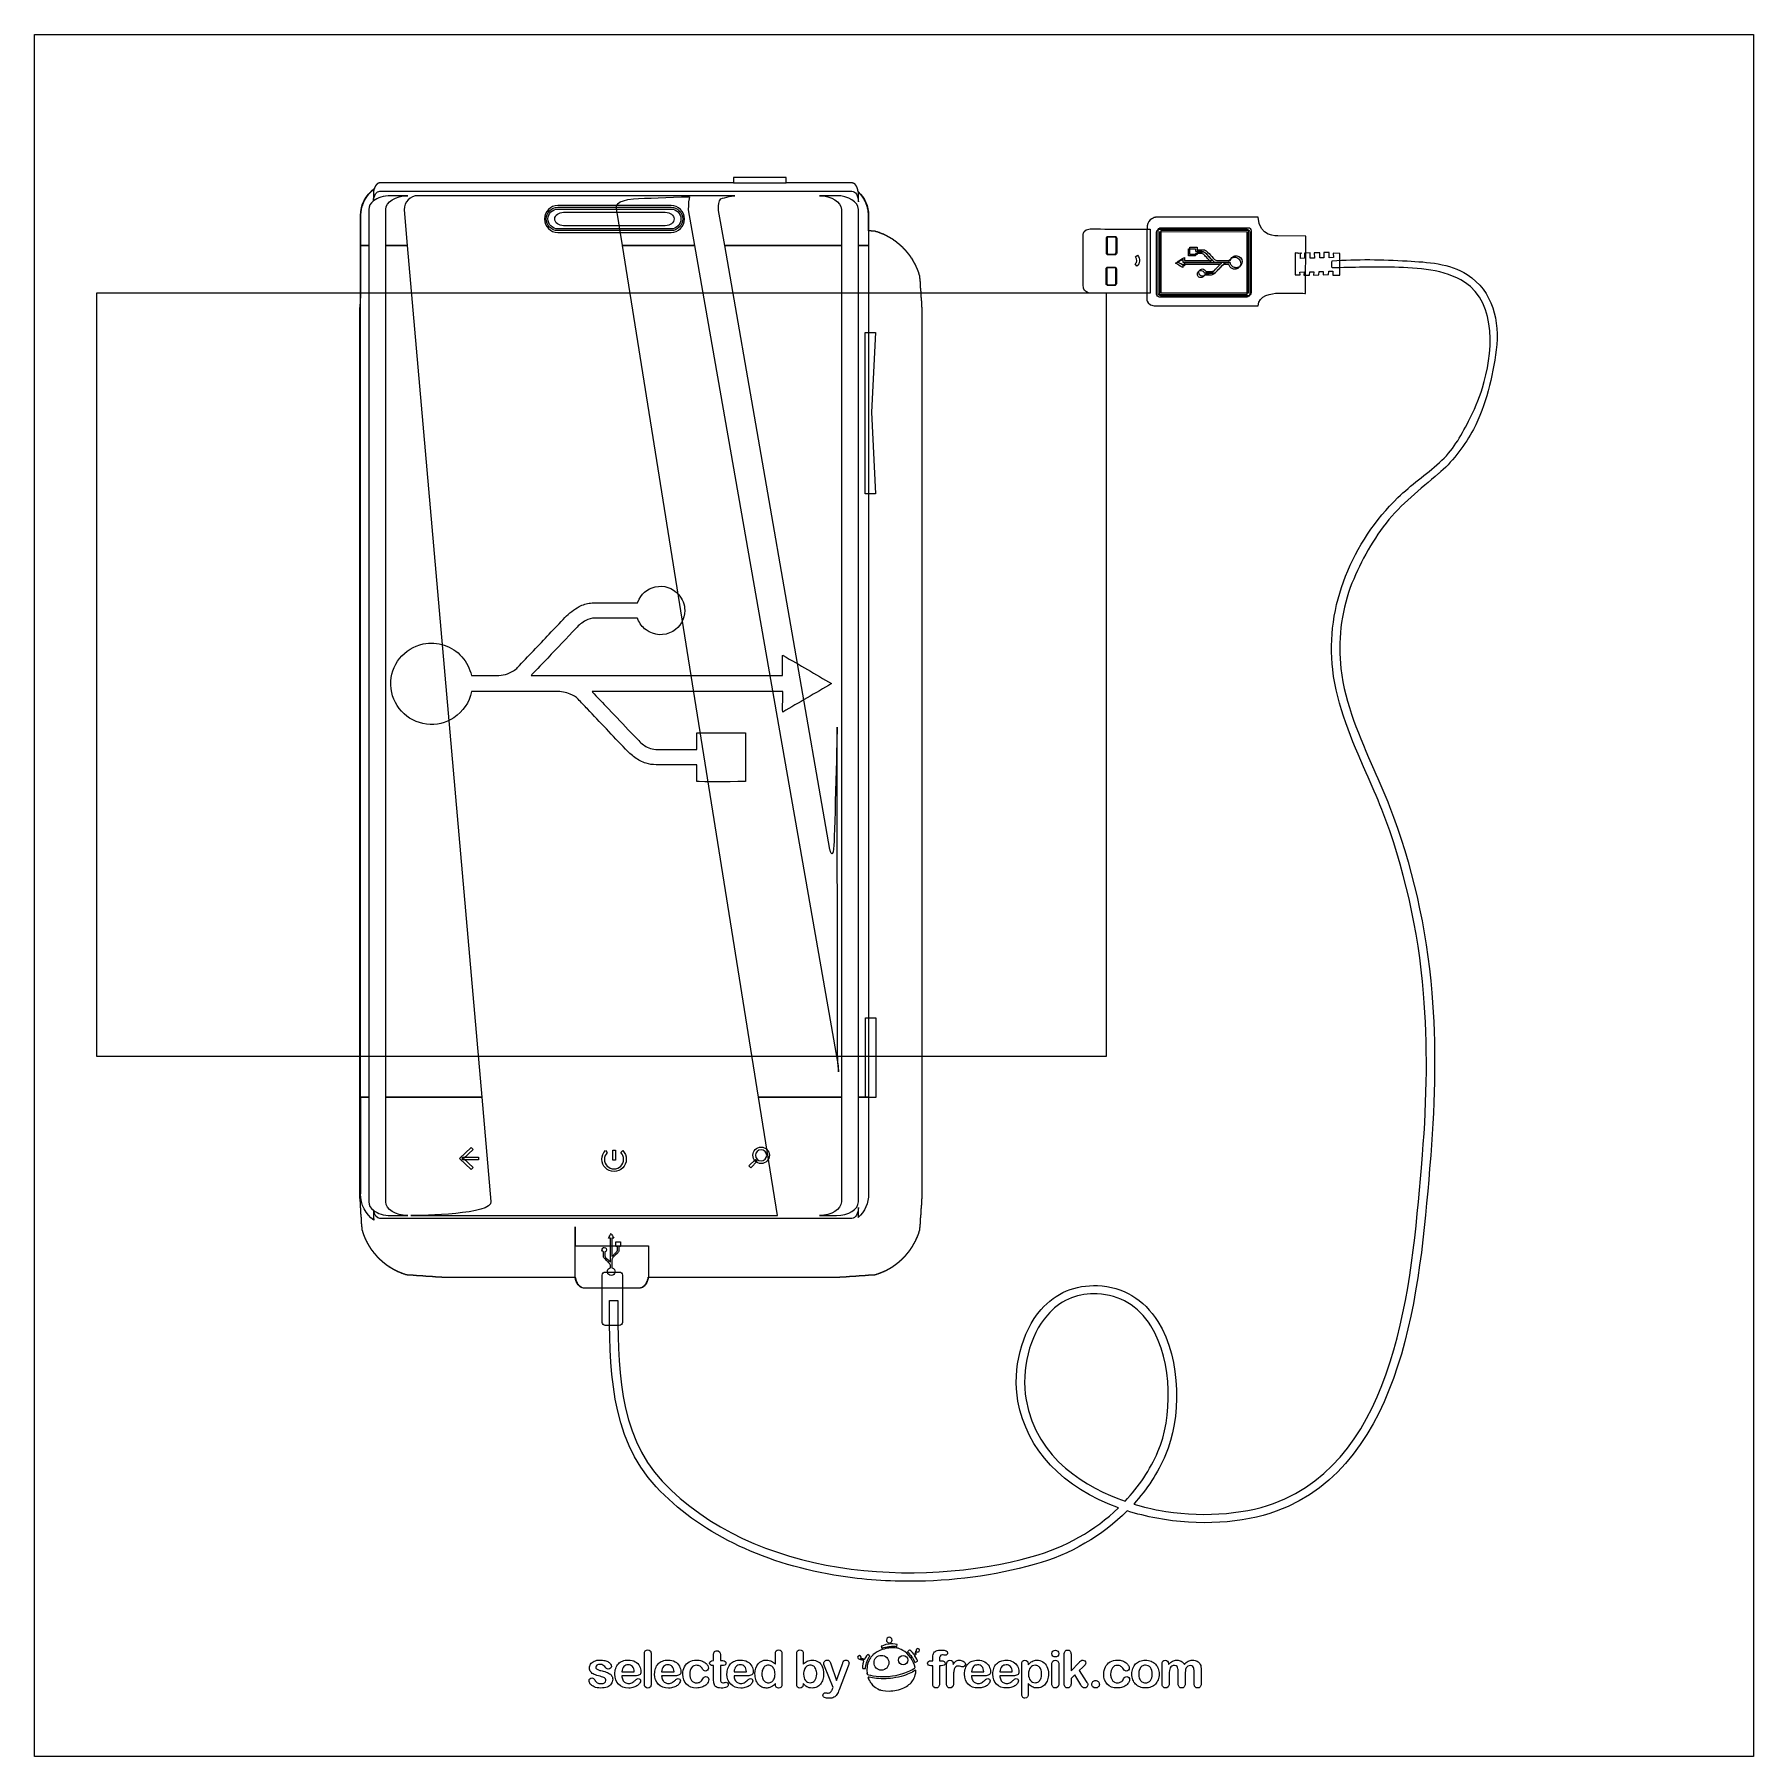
# Model space of a CAD drawing. Extents: x -59 to 224, y -160 to 123.
import ezdxf

# ---------------------------------------------------------------- set-up
doc = ezdxf.new("R2010")
doc.units = 0
for name, color, linetype in [('bg', 7, 'CONTINUOUS'), ('ink_ext_XXXXXX', 7, 'CONTINUOUS'), ('USB', 7, 'CONTINUOUS')]:
    doc.layers.add(name, color=color, linetype=linetype)

msp = doc.modelspace()

# ---------------------------------------------------------------- linework, layer by layer
at = {"layer": 'bg', "color": 7}
msp.add_lwpolyline([(-48.316992, 80.348196), (117.593101, 80.348196), (117.593101, -45.153382), (-48.316992, -45.153382)], close=True, dxfattribs=at)
at = {"layer": 'ink_ext_XXXXXX', "color": 7}
for points in [[(-58.579472, 122.784375), (223.995521, 122.784375), (223.995521, -160.178673), (-58.579472, -160.178673)], [(56.300139, 98.418015), (65.000662, 98.418015), (65.000662, 99.304919), (56.300139, 99.304919)], [(-2.767207, 97.383318)], [(46.06535, 94.674337)], [(126.591815, 90.574001), (126.559359, 90.542251), (126.559359, 80.346973), (126.591815, 80.314871), (140.934348, 80.314871), (140.966803, 80.346973), (140.966803, 90.542251), (140.934348, 90.574001)], [(14.960934, -51.85967), (-0.824107, -51.85967), (-0.824107, 88.085154), (2.698732, 88.085154)], [(78.537485, -51.85967), (76.854735, -51.85967), (76.854735, 88.085154), (78.537485, 88.085154)], [(126.35757, 90.340109), (126.325468, 90.308007), (126.325468, 80.112729), (126.35757, 80.080626), (140.700103, 80.080626), (140.732206, 80.112729), (140.732206, 90.308007)], [(79.672019, 47.30228), (77.993855, 47.30228), (77.993855, 73.818821), (79.672019, 73.818821), (79.028905, 60.728649)], [(79.701652, -51.911882), (78.025252, -51.911882), (78.025252, -38.817829), (79.701652, -38.817829)], [(13.230912, -60.127723), (13.531126, -60.451573), (11.942215, -61.926537), (13.531126, -63.402559), (13.230912, -63.72394), (11.296984, -61.926537)], [(14.405309, -62.146317), (11.773587, -62.146317), (11.773587, -61.706051), (14.405309, -61.706051)], [(36.909709, -62.207348), (36.471911, -62.207348), (36.471911, -60.524245), (36.909709, -60.524245)], [(59.153053, -63.443128), (58.841197, -63.132684), (59.923519, -62.051067), (60.234316, -62.360453)], [(60.865083, -60.473798)], [(115.586912, -84.151184)], [(80.645685, -143.547953)], [(84.215091, -143.577586)], [(37.970159, -146.257992)], [(44.517008, -146.257992)], [(56.41338, -146.257992)], [(60.988202, -146.614368)], [(67.841969, -146.647176)], [(78.284896, -146.355006), (78.283838, -146.347703)], [(78.677891, -147.687165), (78.649669, -147.62931)], [(78.713169, -147.755922), (78.706113, -147.742163)]]:
    msp.add_lwpolyline(points, close=True, dxfattribs=at)
for points in [[(31.590525, -83.132009), (31.590525, -83.167286), (41.04497, -83.167286), (41.04497, -83.132009), (41.150803, -83.132009), (41.150803, -83.096731), (41.256636, -83.096731), (41.256636, -83.061453), (41.36247, -83.061453), (41.36247, -83.026175), (41.397747, -83.026175), (41.397747, -82.990897), (41.468303, -82.990897), (41.468303, -82.95562), (41.503581, -82.95562), (41.503581, -82.920342), (41.574136, -82.920342), (41.574136, -82.885064), (41.609414, -82.885064), (41.609414, -82.849786), (41.644692, -82.849786), (41.644692, -82.814509), (41.67997, -82.814509), (41.67997, -82.779231), (41.715247, -82.779231), (41.715247, -82.743953), (41.750525, -82.743953), (41.750525, -82.708675), (41.785803, -82.708675), (41.785803, -82.673397), (41.821081, -82.673397), (41.821081, -82.63812), (41.856359, -82.63812), (41.856359, -82.567564), (41.891636, -82.567564), (41.891636, -82.532286), (41.926914, -82.532286), (41.926914, -82.497009), (41.962192, -82.497009), (41.962192, -82.426453), (41.99747, -82.426453), (41.99747, -82.355897), (42.032747, -82.355897), (42.032747, -82.285342), (42.068025, -82.285342), (42.068025, -82.214786), (42.103303, -82.214786), (42.103303, -82.144231), (42.138581, -82.144231), (42.138581, -82.073675), (42.173859, -82.073675), (42.173859, -81.967842), (42.209136, -81.967842), (42.209136, -81.826731), (42.244414, -81.826731), (42.244414, -81.720897), (42.279692, -81.720897), (42.279692, -81.509231), (42.31497, -81.509231), (42.31497, -81.403397), (73.818024, -81.403397), (73.818024, -81.36812), (74.347191, -81.36812), (74.347191, -81.332842), (74.84108, -81.332842), (74.84108, -81.297564), (75.370247, -81.297564), (75.370247, -81.262286), (75.899413, -81.262286), (75.899413, -81.227009), (76.42858, -81.227009), (76.42858, -81.191731), (76.957747, -81.191731), (76.957747, -81.156453), (77.486913, -81.156453), (77.486913, -81.121175), (77.980802, -81.121175), (77.980802, -81.085897), (78.509969, -81.085897), (78.509969, -81.05062), (79.039135, -81.05062), (79.039135, -81.015342), (79.568302, -81.015342), (79.568302, -80.980064), (79.674135, -80.980064), (79.674135, -80.944786), (79.779969, -80.944786), (79.779969, -80.909509), (79.885802, -80.909509), (79.885802, -80.874231), (79.991635, -80.874231), (79.991635, -80.838953), (80.097469, -80.838953), (80.097469, -80.803675), (80.203302, -80.803675), (80.203302, -80.768397), (80.309135, -80.768397), (80.309135, -80.73312), (80.414969, -80.73312), (80.414969, -80.697842), (80.485524, -80.697842), (80.485524, -80.662564), (80.591358, -80.662564), (80.591358, -80.627286), (80.661913, -80.627286), (80.661913, -80.592009), (80.767746, -80.592009), (80.767746, -80.556731), (80.838302, -80.556731), (80.838302, -80.521453), (80.944135, -80.521453), (80.944135, -80.486175), (81.014691, -80.486175), (81.014691, -80.450897), (81.085246, -80.450897), (81.085246, -80.41562), (81.155802, -80.41562), (81.155802, -80.380342), (81.226358, -80.380342), (81.226358, -80.345064), (81.296913, -80.345064), (81.296913, -80.309786), (81.402746, -80.309786), (81.402746, -80.274509), (81.473302, -80.274509), (81.473302, -80.239231), (81.543858, -80.239231), (81.543858, -80.203953), (81.614413, -80.203953), (81.614413, -80.168675), (81.649691, -80.168675), (81.649691, -80.133397), (81.720246, -80.133397), (81.720246, -80.09812), (81.790802, -80.09812), (81.790802, -80.062842), (81.861358, -80.062842), (81.861358, -80.027564), (81.931913, -80.027564), (81.931913, -79.992286), (82.002469, -79.992286), (82.002469, -79.957009), (82.037746, -79.957009), (82.037746, -79.921731), (82.108302, -79.921731), (82.108302, -79.886453), (82.178858, -79.886453), (82.178858, -79.851175), (82.214135, -79.851175), (82.214135, -79.815898), (82.284691, -79.815898), (82.284691, -79.78062), (82.355246, -79.78062), (82.355246, -79.745342), (82.390524, -79.745342), (82.390524, -79.710064), (82.46108, -79.710064), (82.46108, -79.674786), (82.496357, -79.674786), (82.496357, -79.639509), (82.566913, -79.639509), (82.566913, -79.604231), (82.602191, -79.604231), (82.602191, -79.568953), (82.672746, -79.568953), (82.672746, -79.533675), (82.708024, -79.533675), (82.708024, -79.498398), (82.77858, -79.498398), (82.77858, -79.46312), (82.813857, -79.46312), (82.813857, -79.427842), (82.849135, -79.427842), (82.849135, -79.392564), (82.919691, -79.392564), (82.919691, -79.357286), (82.954969, -79.357286), (82.954969, -79.322009), (82.990246, -79.322009), (82.990246, -79.286731), (83.060802, -79.286731), (83.060802, -79.251453), (83.09608, -79.251453), (83.09608, -79.216175), (83.131357, -79.216175), (83.131357, -79.180898), (83.201913, -79.180898), (83.201913, -79.14562), (83.237191, -79.14562), (83.237191, -79.110342), (83.272469, -79.110342), (83.272469, -79.075064), (83.343024, -79.075064), (83.343024, -79.039786), (83.378302, -79.039786), (83.378302, -79.004509), (83.41358, -79.004509), (83.41358, -78.969231), (83.448857, -78.969231), (83.448857, -78.933953), (83.484135, -78.933953), (83.484135, -78.898675), (83.519413, -78.898675), (83.519413, -78.863398), (83.589969, -78.863398), (83.589969, -78.82812), (83.625246, -78.82812), (83.625246, -78.792842), (83.660524, -78.792842), (83.660524, -78.757564), (83.695802, -78.757564), (83.695802, -78.722286), (83.73108, -78.722286), (83.73108, -78.687009), (83.766357, -78.687009), (83.766357, -78.651731), (83.801635, -78.651731), (83.801635, -78.616453), (83.872191, -78.616453), (83.872191, -78.581175), (83.907469, -78.581175), (83.907469, -78.545898), (83.942746, -78.545898), (83.942746, -78.51062), (83.978024, -78.51062), (83.978024, -78.475342), (84.013302, -78.475342), (84.013302, -78.440064), (84.04858, -78.440064), (84.04858, -78.404786), (84.083857, -78.404786), (84.083857, -78.369509), (84.119135, -78.369509), (84.119135, -78.334231), (84.154413, -78.334231), (84.154413, -78.298953), (84.189691, -78.298953), (84.189691, -78.263675), (84.224969, -78.263675), (84.224969, -78.228398), (84.260246, -78.228398), (84.260246, -78.19312), (84.295524, -78.19312), (84.295524, -78.157842), (84.330802, -78.157842), (84.330802, -78.122564), (84.36608, -78.122564), (84.36608, -78.087286), (84.401357, -78.087286), (84.401357, -78.052009), (84.436635, -78.052009), (84.436635, -78.016731), (84.471913, -78.016731), (84.471913, -77.981453), (84.507191, -77.981453), (84.507191, -77.946175), (84.542469, -77.946175), (84.542469, -77.910898), (84.577746, -77.910898), (84.577746, -77.87562), (84.613024, -77.87562), (84.613024, -77.840342), (84.648302, -77.840342), (84.648302, -77.805064), (84.68358, -77.805064), (84.68358, -77.769786), (84.718857, -77.769786), (84.718857, -77.699231), (84.754135, -77.699231), (84.754135, -77.663953), (84.789413, -77.663953), (84.789413, -77.628675), (84.824691, -77.628675), (84.824691, -77.593398), (84.859969, -77.593398), (84.859969, -77.55812), (84.895246, -77.55812), (84.895246, -77.487564), (84.930524, -77.487564), (84.930524, -77.452286), (84.965802, -77.452286), (84.965802, -77.417009), (85.00108, -77.417009), (85.00108, -77.381731), (85.036357, -77.381731), (85.036357, -77.311175), (85.071635, -77.311175), (85.071635, -77.275898), (85.106913, -77.275898), (85.106913, -77.24062), (85.142191, -77.24062), (85.142191, -77.170064), (85.177469, -77.170064), (85.177469, -77.134786), (85.212746, -77.134786), (85.212746, -77.099509), (85.248024, -77.099509), (85.248024, -77.028953), (85.283302, -77.028953), (85.283302, -76.993675), (85.31858, -76.993675), (85.31858, -76.958398), (85.353857, -76.958398), (85.353857, -76.887842), (85.389135, -76.887842), (85.389135, -76.852564), (85.424413, -76.852564), (85.424413, -76.817286), (85.459691, -76.817286), (85.459691, -76.746731), (85.494969, -76.746731), (85.494969, -76.711453), (85.530246, -76.711453), (85.530246, -76.640898), (85.565524, -76.640898), (85.565524, -76.60562), (85.600802, -76.60562), (85.600802, -76.535064), (85.63608, -76.535064), (85.63608, -76.499786), (85.671357, -76.499786), (85.671357, -76.429231), (85.706635, -76.429231), (85.706635, -76.358675), (85.741913, -76.358675), (85.741913, -76.323398), (85.777191, -76.323398), (85.777191, -76.252842), (85.812469, -76.252842), (85.812469, -76.182286), (85.847746, -76.182286), (85.847746, -76.147009), (85.883024, -76.147009), (85.883024, -76.076453), (85.918302, -76.076453), (85.918302, -76.005898), (85.95358, -76.005898), (85.95358, -75.97062), (85.988857, -75.97062), (85.988857, -75.900064), (86.024135, -75.900064), (86.024135, -75.829509), (86.059413, -75.829509), (86.059413, -75.758953), (86.094691, -75.758953), (86.094691, -75.688398), (86.129969, -75.688398), (86.129969, -75.617842), (86.165246, -75.617842), (86.165246, -75.582564), (86.200524, -75.582564), (86.200524, -75.512009), (86.235802, -75.512009), (86.235802, -75.441453), (86.27108, -75.441453), (86.27108, -75.370898), (86.306357, -75.370898), (86.306357, -75.300342), (86.341635, -75.300342), (86.341635, -75.194509), (86.376913, -75.194509), (86.376913, -75.123953), (86.412191, -75.123953), (86.412191, -75.053398), (86.447469, -75.053398), (86.447469, -74.982842), (86.482746, -74.982842), (86.482746, -74.912287), (86.518024, -74.912287), (86.518024, -74.841731), (86.553302, -74.841731), (86.553302, -74.735898), (86.58858, -74.735898), (86.58858, -74.630064), (86.623857, -74.630064), (86.623857, -74.559509), (86.659135, -74.559509), (86.659135, -74.453675), (86.694413, -74.453675), (86.694413, -74.38312), (86.729691, -74.38312), (86.729691, -74.277287), (86.764968, -74.277287), (86.764968, -74.171453), (86.800246, -74.171453), (86.800246, -74.06562), (86.835524, -74.06562), (86.835524, -73.959787), (86.870802, -73.959787), (86.870802, -73.853953), (86.90608, -73.853953), (86.90608, -73.74812), (86.941357, -73.74812), (86.941357, -73.642287), (86.976635, -73.642287), (86.976635, -73.254231), (87.011913, -73.254231), (87.011913, -72.725064), (87.047191, -72.725064), (87.047191, -72.195898), (87.082468, -72.195898), (87.082468, -71.666731), (87.117746, -71.666731), (87.117746, -71.172842), (87.153024, -71.172842), (87.153024, -70.643676), (87.188302, -70.643676), (87.188302, -70.114509), (87.22358, -70.114509), (87.22358, -69.585342), (87.258857, -69.585342), (87.258857, -69.056176), (87.294135, -69.056176), (87.294135, -68.562287), (87.329413, -68.562287), (87.329413, -68.03312), (87.364691, -68.03312), (87.364691, 77.48771), (87.329413, 77.48771), (87.329413, 77.981599), (87.294135, 77.981599), (87.294135, 78.510765), (87.258857, 78.510765), (87.258857, 79.039932), (87.22358, 79.039932), (87.22358, 79.569099), (87.188302, 79.569099), (87.188302, 80.098265), (87.153024, 80.098265), (87.153024, 80.592154), (87.117746, 80.592154), (87.117746, 81.121321), (87.082468, 81.121321), (87.082468, 81.650487), (87.047191, 81.650487), (87.047191, 82.179654), (87.011913, 82.179654), (87.011913, 82.673543), (86.976635, 82.673543), (86.976635, 83.061598), (86.941357, 83.061598), (86.941357, 83.167432), (86.90608, 83.167432), (86.90608, 83.308543), (86.870802, 83.308543), (86.870802, 83.414376), (86.835524, 83.414376), (86.835524, 83.52021), (86.800246, 83.52021), (86.800246, 83.626043), (86.764968, 83.626043), (86.764968, 83.731876), (86.729691, 83.731876), (86.729691, 83.83771), (86.694413, 83.83771), (86.694413, 83.908265), (86.659135, 83.908265), (86.659135, 84.014098), (86.623857, 84.014098), (86.623857, 84.084654), (86.58858, 84.084654), (86.58858, 84.190487), (86.553302, 84.190487), (86.553302, 84.261043), (86.518024, 84.261043), (86.518024, 84.366876), (86.482746, 84.366876), (86.482746, 84.437432), (86.447469, 84.437432), (86.447469, 84.507987), (86.412191, 84.507987), (86.412191, 84.578543), (86.376913, 84.578543), (86.376913, 84.649098), (86.341635, 84.649098), (86.341635, 84.754932), (86.306357, 84.754932), (86.306357, 84.825487), (86.27108, 84.825487), (86.27108, 84.896043), (86.235802, 84.896043), (86.235802, 84.931321), (86.200524, 84.931321), (86.200524, 85.001876), (86.165246, 85.001876), (86.165246, 85.072432), (86.129969, 85.072432), (86.129969, 85.142987), (86.094691, 85.142987), (86.094691, 85.213543), (86.059413, 85.213543), (86.059413, 85.284098), (86.024135, 85.284098), (86.024135, 85.354654), (85.988857, 85.354654), (85.988857, 85.425209), (85.95358, 85.425209), (85.95358, 85.460487), (85.918302, 85.460487), (85.918302, 85.531043), (85.883024, 85.531043), (85.883024, 85.601598), (85.847746, 85.601598), (85.847746, 85.636876), (85.812469, 85.636876), (85.812469, 85.707432), (85.777191, 85.707432), (85.777191, 85.777987), (85.741913, 85.777987), (85.741913, 85.813265), (85.706635, 85.813265), (85.706635, 85.883821), (85.671357, 85.883821), (85.671357, 85.954376), (85.63608, 85.954376), (85.63608, 85.989654), (85.600802, 85.989654), (85.600802, 86.060209), (85.565524, 86.060209), (85.565524, 86.095487), (85.530246, 86.095487), (85.530246, 86.166043), (85.494969, 86.166043), (85.494969, 86.201321), (85.459691, 86.201321), (85.459691, 86.271876), (85.424413, 86.271876), (85.424413, 86.307154), (85.389135, 86.307154), (85.389135, 86.342432), (85.353857, 86.342432), (85.353857, 86.412987), (85.31858, 86.412987), (85.31858, 86.448265), (85.283302, 86.448265), (85.283302, 86.483543), (85.248024, 86.483543), (85.248024, 86.554098), (85.212746, 86.554098), (85.212746, 86.589376), (85.177469, 86.589376), (85.177469, 86.624654), (85.142191, 86.624654), (85.142191, 86.659932), (85.106913, 86.659932), (85.106913, 86.730487), (85.071635, 86.730487), (85.071635, 86.765765), (85.036357, 86.765765), (85.036357, 86.801043), (85.00108, 86.801043), (85.00108, 86.871598), (84.965802, 86.871598), (84.965802, 86.906876), (84.930524, 86.906876), (84.930524, 86.942154), (84.895246, 86.942154), (84.895246, 86.977432), (84.859969, 86.977432), (84.859969, 87.012709), (84.824691, 87.012709), (84.824691, 87.083265), (84.789413, 87.083265), (84.789413, 87.118543), (84.754135, 87.118543), (84.754135, 87.153821), (84.718857, 87.153821), (84.718857, 87.189098), (84.68358, 87.189098), (84.68358, 87.224376), (84.648302, 87.224376), (84.648302, 87.259654), (84.613024, 87.259654), (84.613024, 87.294932), (84.577746, 87.294932), (84.577746, 87.330209), (84.542469, 87.330209), (84.542469, 87.400765), (84.507191, 87.400765), (84.507191, 87.436043), (84.471913, 87.436043), (84.471913, 87.471321), (84.436635, 87.471321), (84.436635, 87.506598), (84.401357, 87.506598), (84.401357, 87.541876), (84.36608, 87.541876), (84.36608, 87.577154), (84.330802, 87.577154), (84.330802, 87.612432), (84.295524, 87.612432), (84.295524, 87.647709), (84.260246, 87.647709), (84.260246, 87.682987), (84.224969, 87.682987), (84.224969, 87.718265), (84.189691, 87.718265), (84.189691, 87.753543), (84.154413, 87.753543), (84.154413, 87.788821), (84.119135, 87.788821), (84.119135, 87.824098), (84.083857, 87.824098), (84.083857, 87.859376), (84.04858, 87.859376), (84.04858, 87.894654), (84.013302, 87.894654), (84.013302, 87.929932), (83.978024, 87.929932), (83.978024, 87.965209), (83.942746, 87.965209), (83.942746, 88.000487), (83.907469, 88.000487), (83.907469, 88.035765), (83.836913, 88.035765), (83.836913, 88.071043), (83.801635, 88.071043), (83.801635, 88.106321), (83.766357, 88.106321), (83.766357, 88.141598), (83.73108, 88.141598), (83.73108, 88.176876), (83.695802, 88.176876), (83.695802, 88.212154), (83.660524, 88.212154), (83.660524, 88.247432), (83.625246, 88.247432), (83.625246, 88.282709), (83.554691, 88.282709), (83.554691, 88.317987), (83.519413, 88.317987), (83.519413, 88.353265), (83.484135, 88.353265), (83.484135, 88.388543), (83.448857, 88.388543), (83.448857, 88.423821), (83.41358, 88.423821), (83.41358, 88.459098), (83.343024, 88.459098), (83.343024, 88.494376), (83.307746, 88.494376), (83.307746, 88.529654), (83.272469, 88.529654), (83.272469, 88.564932), (83.237191, 88.564932), (83.237191, 88.600209), (83.166635, 88.600209), (83.166635, 88.635487), (83.131357, 88.635487), (83.131357, 88.670765), (83.09608, 88.670765), (83.09608, 88.706043), (83.025524, 88.706043), (83.025524, 88.741321), (82.990246, 88.741321), (82.990246, 88.776598), (82.954969, 88.776598), (82.954969, 88.811876), (82.884413, 88.811876), (82.884413, 88.847154), (82.849135, 88.847154), (82.849135, 88.882432), (82.813857, 88.882432), (82.813857, 88.917709), (82.77858, 88.917709), (82.77858, 88.952987), (82.708024, 88.952987), (82.708024, 88.988265), (82.672746, 88.988265), (82.672746, 89.023543), (82.602191, 89.023543), (82.602191, 89.05882), (82.566913, 89.05882), (82.566913, 89.094098), (82.496357, 89.094098), (82.496357, 89.129376), (82.425802, 89.129376), (82.425802, 89.164654), (82.390524, 89.164654), (82.390524, 89.199932), (82.319969, 89.199932), (82.319969, 89.235209), (82.249413, 89.235209), (82.249413, 89.270487), (82.214135, 89.270487), (82.214135, 89.305765), (82.14358, 89.305765), (82.14358, 89.341043), (82.073024, 89.341043), (82.073024, 89.37632), (82.037746, 89.37632), (82.037746, 89.411598), (81.967191, 89.411598), (81.967191, 89.446876), (81.896635, 89.446876), (81.896635, 89.482154), (81.82608, 89.482154), (81.82608, 89.517432), (81.790802, 89.517432), (81.790802, 89.552709), (81.720246, 89.552709), (81.720246, 89.587987), (81.649691, 89.587987), (81.649691, 89.623265), (81.579135, 89.623265), (81.579135, 89.658543), (81.50858, 89.658543), (81.50858, 89.69382), (81.438024, 89.69382), (81.438024, 89.729098), (81.367469, 89.729098), (81.367469, 89.764376), (81.296913, 89.764376), (81.296913, 89.799654), (81.226358, 89.799654), (81.226358, 89.834932), (81.155802, 89.834932), (81.155802, 89.870209), (81.085246, 89.870209), (81.085246, 89.905487), (81.014691, 89.905487), (81.014691, 89.940765), (80.908858, 89.940765), (80.908858, 89.976043), (80.838302, 89.976043), (80.838302, 90.01132), (80.767746, 90.01132), (80.767746, 90.046598), (80.661913, 90.046598), (80.661913, 90.081876), (80.55608, 90.081876), (80.55608, 90.117154), (80.485524, 90.117154), (80.485524, 90.152432), (80.379691, 90.152432), (80.379691, 90.187709), (80.309135, 90.187709), (80.309135, 90.222987), (80.203302, 90.222987), (80.203302, 90.258265), (80.097469, 90.258265), (80.097469, 90.293543), (79.991635, 90.293543), (79.991635, 90.32882), (79.885802, 90.32882), (79.885802, 90.364098), (79.744691, 90.364098), (79.744691, 90.399376), (79.638858, 90.399376), (79.638858, 90.434654), (79.462469, 90.434654), (79.462469, 90.469932), (78.933302, 90.469932), (78.933302, 90.505209), (78.509969, 90.505209), (78.509969, 93.539098), (78.474691, 93.539098), (78.474691, 93.786043), (78.439413, 93.786043), (78.439413, 93.997709), (78.404135, 93.997709), (78.404135, 94.174098), (78.368858, 94.174098), (78.368858, 94.315209), (78.33358, 94.315209), (78.33358, 94.45632), (78.298302, 94.45632), (78.298302, 94.597431), (78.263024, 94.597431), (78.263024, 94.703265), (78.227746, 94.703265), (78.227746, 94.809098), (78.192469, 94.809098), (78.192469, 94.879654), (78.157191, 94.879654), (78.157191, 94.985487), (78.121913, 94.985487), (78.121913, 95.056043), (78.086635, 95.056043), (78.086635, 95.161876), (78.051358, 95.161876), (78.051358, 95.232431), (78.01608, 95.232431), (78.01608, 95.302987), (77.980802, 95.302987), (77.980802, 95.373543), (77.945524, 95.373543), (77.945524, 95.444098), (77.910246, 95.444098), (77.910246, 95.514654), (77.874969, 95.514654), (77.874969, 95.585209), (77.839691, 95.585209), (77.839691, 95.655765), (77.804413, 95.655765), (77.804413, 95.72632), (77.769135, 95.72632), (77.769135, 95.761598), (77.733858, 95.761598), (77.733858, 95.832154), (77.69858, 95.832154), (77.69858, 95.867431), (77.663302, 95.867431), (77.663302, 95.937987), (77.628024, 95.937987), (77.628024, 95.973265), (77.592747, 95.973265), (77.592747, 96.04382), (77.557469, 96.04382), (77.557469, 96.114376), (77.522191, 96.114376), (77.522191, 96.149654), (77.486913, 96.149654), (77.486913, 96.184931), (77.451635, 96.184931), (77.451635, 96.220209), (77.416358, 96.220209), (77.416358, 96.290765), (77.38108, 96.290765), (77.38108, 96.326043), (77.345802, 96.326043), (77.345802, 96.36132), (77.310524, 96.36132), (77.310524, 96.431876), (77.275247, 96.431876), (77.275247, 96.467154), (77.239969, 96.467154), (77.239969, 96.502431), (77.204691, 96.502431), (77.204691, 96.537709), (77.169413, 96.537709), (77.169413, 96.572987), (77.134135, 96.572987), (77.134135, 96.608265), (77.098858, 96.608265), (77.098858, 96.67882), (77.06358, 96.67882), (77.06358, 96.714098), (77.028302, 96.714098), (77.028302, 96.749376), (76.993024, 96.749376), (76.993024, 96.784654), (76.957747, 96.784654), (76.957747, 96.819931), (76.922469, 96.819931), (76.922469, 96.855209), (76.887191, 96.855209), (76.887191, 96.890487), (76.851913, 96.890487), (76.851913, 96.925765), (76.816635, 96.925765), (76.816635, 97.066876), (76.781358, 97.066876), (76.781358, 97.278543), (76.74608, 97.278543), (76.74608, 97.384376), (76.710802, 97.384376), (76.710802, 97.525487), (76.675524, 97.525487), (76.675524, 97.596043), (76.640247, 97.596043), (76.640247, 97.666598), (76.604969, 97.666598), (76.604969, 97.772431), (76.569691, 97.772431), (76.569691, 97.807709), (76.534413, 97.807709), (76.534413, 97.878265), (76.499135, 97.878265), (76.499135, 97.94882), (76.463858, 97.94882), (76.463858, 97.984098), (76.42858, 97.984098), (76.42858, 98.019376), (76.393302, 98.019376), (76.393302, 98.089931), (76.358024, 98.089931), (76.358024, 98.125209), (76.322747, 98.125209), (76.322747, 98.160487), (76.287469, 98.160487), (76.287469, 98.195765), (76.252191, 98.195765), (76.252191, 98.231042), (76.181635, 98.231042), (76.181635, 98.26632), (76.146358, 98.26632), (76.146358, 98.301598), (76.075802, 98.301598), (76.075802, 98.336876), (76.005247, 98.336876), (76.005247, 98.372154), (75.864135, 98.372154), (75.864135, 98.407431), (64.99858, 98.407431), (64.99858, 99.289376), (56.320247, 99.289376), (56.320247, 98.407431), (-1.888085, 98.407431), (-1.888085, 98.372154), (-1.993918, 98.372154), (-1.993918, 98.336876), (-2.099752, 98.336876), (-2.099752, 98.301598), (-2.135029, 98.301598), (-2.135029, 98.26632), (-2.170307, 98.26632), (-2.170307, 98.231042), (-2.240863, 98.231042), (-2.240863, 98.195765), (-2.27614, 98.195765), (-2.27614, 98.160487), (-2.311418, 98.160487), (-2.311418, 98.125209), (-2.346696, 98.125209), (-2.346696, 98.089931), (-2.381974, 98.089931), (-2.381974, 98.054654), (-2.417251, 98.054654), (-2.417251, 98.019376), (-2.452529, 98.019376), (-2.452529, 97.94882), (-2.487807, 97.94882), (-2.487807, 97.913542), (-2.523085, 97.913542), (-2.523085, 97.842987), (-2.558363, 97.842987), (-2.558363, 97.807709), (-2.59364, 97.807709), (-2.59364, 97.737154), (-2.628918, 97.737154), (-2.628918, 97.63132), (-2.664196, 97.63132), (-2.664196, 97.560765), (-2.699474, 97.560765), (-2.699474, 97.490209), (-2.734751, 97.490209), (-2.734751, 97.349098), (-2.805307, 97.349098), (-2.805307, 97.31382), (-2.840585, 97.31382), (-2.840585, 97.278543), (-2.875863, 97.278543), (-2.875863, 97.243265), (-2.946418, 97.243265), (-2.946418, 97.207987), (-2.981696, 97.207987), (-2.981696, 97.172709), (-3.016974, 97.172709), (-3.016974, 97.137431), (-3.052251, 97.137431), (-3.052251, 97.102154), (-3.087529, 97.102154), (-3.087529, 97.066876), (-3.158085, 97.066876), (-3.158085, 97.031598), (-3.193363, 97.031598), (-3.193363, 96.99632), (-3.22864, 96.99632), (-3.22864, 96.961043), (-3.263918, 96.961043), (-3.263918, 96.925765), (-3.299196, 96.925765), (-3.299196, 96.890487), (-3.334474, 96.890487), (-3.334474, 96.855209), (-3.369751, 96.855209), (-3.369751, 96.819931), (-3.405029, 96.819931), (-3.405029, 96.784654), (-3.440307, 96.784654), (-3.440307, 96.749376), (-3.475585, 96.749376), (-3.475585, 96.714098), (-3.510863, 96.714098), (-3.510863, 96.67882), (-3.54614, 96.67882), (-3.54614, 96.643543), (-3.581418, 96.643543), (-3.581418, 96.608265), (-3.616696, 96.608265), (-3.616696, 96.572987), (-3.651974, 96.572987), (-3.651974, 96.537709), (-3.687251, 96.537709), (-3.687251, 96.467154), (-3.722529, 96.467154), (-3.722529, 96.431876), (-3.757807, 96.431876), (-3.757807, 96.396598), (-3.793085, 96.396598), (-3.793085, 96.326043), (-3.828363, 96.326043), (-3.828363, 96.290765), (-3.86364, 96.290765), (-3.86364, 96.255487), (-3.898918, 96.255487), (-3.898918, 96.184931), (-3.934196, 96.184931), (-3.934196, 96.149654), (-3.969474, 96.149654), (-3.969474, 96.114376), (-4.004751, 96.114376), (-4.004751, 96.079098), (-4.040029, 96.079098), (-4.040029, 96.008543), (-4.075307, 96.008543), (-4.075307, 95.937987), (-4.110585, 95.937987), (-4.110585, 95.902709), (-4.145863, 95.902709), (-4.145863, 95.832154), (-4.18114, 95.832154), (-4.18114, 95.761598), (-4.216418, 95.761598), (-4.216418, 95.72632), (-4.251696, 95.72632), (-4.251696, 95.655765), (-4.286974, 95.655765), (-4.286974, 95.585209), (-4.322251, 95.585209), (-4.322251, 95.549931), (-4.357529, 95.549931), (-4.357529, 95.479376), (-4.392807, 95.479376), (-4.392807, 95.40882), (-4.428085, 95.40882), (-4.428085, 95.338265), (-4.463363, 95.338265), (-4.463363, 95.232431), (-4.49864, 95.232431), (-4.49864, 95.161876), (-4.533918, 95.161876), (-4.533918, 95.09132), (-4.569196, 95.09132), (-4.569196, 95.020765), (-4.604474, 95.020765), (-4.604474, 94.914931), (-4.639751, 94.914931), (-4.639751, 94.809098), (-4.675029, 94.809098), (-4.675029, 94.703265), (-4.710307, 94.703265), (-4.710307, 94.597431), (-4.745585, 94.597431), (-4.745585, 94.491598), (-4.780863, 94.491598), (-4.780863, 94.385765), (-4.81614, 94.385765), (-4.81614, 94.244654), (-4.851418, 94.244654), (-4.851418, 94.032987), (-4.886696, 94.032987), (-4.886696, 93.856598), (-4.921974, 93.856598), (-4.921974, 93.644931), (-4.957251, 93.644931), (-4.957251, 93.221598), (-4.992529, 93.221598), (-4.992529, 79.463265), (-5.027807, 79.463265), (-5.027807, 78.934099), (-5.063085, 78.934099), (-5.063085, 78.44021), (-5.098363, 78.44021), (-5.098363, 77.911043), (-5.13364, 77.911043), (-5.13364, 77.346599), (-5.168918, 77.346599), (-5.168918, -67.892009), (-5.13364, -67.892009), (-5.13364, -68.456453), (-5.098363, -68.456453), (-5.098363, -68.98562), (-5.063085, -68.98562), (-5.063085, -69.479509), (-5.027807, -69.479509), (-5.027807, -70.008676), (-4.992529, -70.008676), (-4.992529, -70.537842), (-4.957251, -70.537842), (-4.957251, -71.067009), (-4.921974, -71.067009), (-4.921974, -71.560898), (-4.886696, -71.560898), (-4.886696, -72.090064), (-4.851418, -72.090064), (-4.851418, -72.619231), (-4.81614, -72.619231), (-4.81614, -73.148398), (-4.780863, -73.148398), (-4.780863, -73.607009), (-4.745585, -73.607009), (-4.745585, -73.712842), (-4.710307, -73.712842), (-4.710307, -73.818675), (-4.675029, -73.818675), (-4.675029, -73.924509), (-4.639751, -73.924509), (-4.639751, -74.030342), (-4.604474, -74.030342), (-4.604474, -74.171453), (-4.569196, -74.171453), (-4.569196, -74.242009), (-4.533918, -74.242009), (-4.533918, -74.347842), (-4.49864, -74.347842), (-4.49864, -74.453675), (-4.463363, -74.453675), (-4.463363, -74.524231), (-4.428085, -74.524231), (-4.428085, -74.630064), (-4.392807, -74.630064), (-4.392807, -74.735898), (-4.357529, -74.735898), (-4.357529, -74.806453), (-4.322251, -74.806453), (-4.322251, -74.877009), (-4.286974, -74.877009), (-4.286974, -74.982842), (-4.251696, -74.982842), (-4.251696, -75.053398), (-4.216418, -75.053398), (-4.216418, -75.123953), (-4.18114, -75.123953), (-4.18114, -75.194509), (-4.145863, -75.194509), (-4.145863, -75.300342), (-4.110585, -75.300342), (-4.110585, -75.370898), (-4.075307, -75.370898), (-4.075307, -75.406175), (-4.040029, -75.406175), (-4.040029, -75.476731), (-4.004751, -75.476731), (-4.004751, -75.547286), (-3.969474, -75.547286), (-3.969474, -75.617842), (-3.934196, -75.617842), (-3.934196, -75.688398), (-3.898918, -75.688398), (-3.898918, -75.758953), (-3.86364, -75.758953), (-3.86364, -75.829509), (-3.828363, -75.829509), (-3.828363, -75.900064), (-3.793085, -75.900064), (-3.793085, -75.935342), (-3.757807, -75.935342), (-3.757807, -76.005898), (-3.722529, -76.005898), (-3.722529, -76.076453), (-3.687251, -76.076453), (-3.687251, -76.111731), (-3.651974, -76.111731), (-3.651974, -76.182286), (-3.616696, -76.182286), (-3.616696, -76.252842), (-3.581418, -76.252842), (-3.581418, -76.28812), (-3.54614, -76.28812), (-3.54614, -76.358675), (-3.510863, -76.358675), (-3.510863, -76.429231), (-3.475585, -76.429231), (-3.475585, -76.464509), (-3.440307, -76.464509), (-3.440307, -76.535064), (-3.405029, -76.535064), (-3.405029, -76.60562), (-3.369751, -76.60562), (-3.369751, -76.640898), (-3.334474, -76.640898), (-3.334474, -76.711453), (-3.299196, -76.711453), (-3.299196, -76.746731), (-3.263918, -76.746731), (-3.263918, -76.817286), (-3.22864, -76.817286), (-3.22864, -76.852564), (-3.193363, -76.852564), (-3.193363, -76.887842), (-3.158085, -76.887842), (-3.158085, -76.958398), (-3.122807, -76.958398), (-3.122807, -76.993675), (-3.087529, -76.993675), (-3.087529, -77.028953), (-3.052251, -77.028953), (-3.052251, -77.064231), (-3.016974, -77.064231), (-3.016974, -77.134786), (-2.981696, -77.134786), (-2.981696, -77.170064), (-2.946418, -77.170064), (-2.946418, -77.205342), (-2.91114, -77.205342), (-2.91114, -77.275898), (-2.875863, -77.275898), (-2.875863, -77.311175), (-2.840585, -77.311175), (-2.840585, -77.346453), (-2.805307, -77.346453), (-2.805307, -77.381731), (-2.770029, -77.381731), (-2.770029, -77.452286), (-2.734751, -77.452286), (-2.734751, -77.487564), (-2.699474, -77.487564), (-2.699474, -77.522842), (-2.664196, -77.522842), (-2.664196, -77.55812), (-2.628918, -77.55812), (-2.628918, -77.593398), (-2.59364, -77.593398), (-2.59364, -77.663953), (-2.558363, -77.663953), (-2.558363, -77.699231), (-2.523085, -77.699231), (-2.523085, -77.734509), (-2.487807, -77.734509), (-2.487807, -77.769786), (-2.452529, -77.769786), (-2.452529, -77.805064), (-2.417251, -77.805064), (-2.417251, -77.840342), (-2.381974, -77.840342), (-2.381974, -77.87562), (-2.346696, -77.87562), (-2.346696, -77.946175), (-2.311418, -77.946175), (-2.311418, -77.981453), (-2.27614, -77.981453), (-2.27614, -78.016731), (-2.240863, -78.016731), (-2.240863, -78.052009), (-2.205585, -78.052009), (-2.205585, -78.087286), (-2.170307, -78.087286), (-2.170307, -78.122564), (-2.135029, -78.122564), (-2.135029, -78.157842), (-2.099752, -78.157842), (-2.099752, -78.19312), (-2.064474, -78.19312), (-2.064474, -78.228398), (-2.029196, -78.228398), (-2.029196, -78.263675), (-1.993918, -78.263675), (-1.993918, -78.298953), (-1.95864, -78.298953), (-1.95864, -78.334231), (-1.923363, -78.334231), (-1.923363, -78.369509), (-1.888085, -78.369509), (-1.888085, -78.404786), (-1.852807, -78.404786), (-1.852807, -78.440064), (-1.817529, -78.440064), (-1.817529, -78.475342), (-1.782252, -78.475342), (-1.782252, -78.51062), (-1.746974, -78.51062), (-1.746974, -78.545898), (-1.711696, -78.545898), (-1.711696, -78.581175), (-1.64114, -78.581175), (-1.64114, -78.616453), (-1.605863, -78.616453), (-1.605863, -78.651731), (-1.570585, -78.651731), (-1.570585, -78.687009), (-1.535307, -78.687009), (-1.535307, -78.722286), (-1.500029, -78.722286), (-1.500029, -78.757564), (-1.464752, -78.757564), (-1.464752, -78.792842), (-1.429474, -78.792842), (-1.429474, -78.82812), (-1.358918, -78.82812), (-1.358918, -78.863398), (-1.32364, -78.863398), (-1.32364, -78.898675), (-1.288363, -78.898675), (-1.288363, -78.933953), (-1.253085, -78.933953), (-1.253085, -78.969231), (-1.217807, -78.969231), (-1.217807, -79.004509), (-1.147252, -79.004509), (-1.147252, -79.039786), (-1.111974, -79.039786), (-1.111974, -79.075064), (-1.076696, -79.075064), (-1.076696, -79.110342), (-1.041418, -79.110342), (-1.041418, -79.14562), (-0.970863, -79.14562), (-0.970863, -79.180898), (-0.935585, -79.180898), (-0.935585, -79.216175), (-0.900307, -79.216175), (-0.900307, -79.251453), (-0.829752, -79.251453), (-0.829752, -79.286731), (-0.794474, -79.286731), (-0.794474, -79.322009), (-0.759196, -79.322009), (-0.759196, -79.357286), (-0.723918, -79.357286), (-0.723918, -79.392564), (-0.653363, -79.392564), (-0.653363, -79.427842), (-0.618085, -79.427842), (-0.618085, -79.46312), (-0.582807, -79.46312), (-0.582807, -79.498398), (-0.512252, -79.498398), (-0.512252, -79.533675), (-0.476974, -79.533675), (-0.476974, -79.568953), (-0.406418, -79.568953), (-0.406418, -79.604231), (-0.37114, -79.604231), (-0.37114, -79.639509), (-0.300585, -79.639509), (-0.300585, -79.674786), (-0.230029, -79.674786), (-0.230029, -79.710064), (-0.194752, -79.710064), (-0.194752, -79.745342), (-0.124196, -79.745342), (-0.124196, -79.78062), (-0.05364, -79.78062), (-0.05364, -79.815898), (-0.018363, -79.815898), (-0.018363, -79.851175), (0.052193, -79.851175), (0.052193, -79.886453), (0.122748, -79.886453), (0.122748, -79.921731), (0.158026, -79.921731), (0.158026, -79.957009), (0.228582, -79.957009), (0.228582, -79.992286), (0.299137, -79.992286), (0.299137, -80.027564), (0.334415, -80.027564), (0.334415, -80.062842), (0.404971, -80.062842), (0.404971, -80.09812), (0.475526, -80.09812), (0.475526, -80.133397), (0.546082, -80.133397), (0.546082, -80.168675), (0.616637, -80.168675), (0.616637, -80.203953), (0.687193, -80.203953), (0.687193, -80.239231), (0.757748, -80.239231), (0.757748, -80.274509), (0.828304, -80.274509), (0.828304, -80.309786), (0.89886, -80.309786), (0.89886, -80.345064), (0.969415, -80.345064), (0.969415, -80.380342), (1.039971, -80.380342), (1.039971, -80.41562), (1.110526, -80.41562), (1.110526, -80.450897), (1.181082, -80.450897), (1.181082, -80.486175), (1.251637, -80.486175), (1.251637, -80.521453), (1.357471, -80.521453), (1.357471, -80.556731), (1.428026, -80.556731), (1.428026, -80.592009), (1.53386, -80.592009), (1.53386, -80.627286), (1.604415, -80.627286), (1.604415, -80.662564), (1.710248, -80.662564), (1.710248, -80.697842), (1.780804, -80.697842), (1.780804, -80.73312), (1.886637, -80.73312), (1.886637, -80.768397), (1.992471, -80.768397), (1.992471, -80.803675), (2.098304, -80.803675), (2.098304, -80.838953), (2.204137, -80.838953), (2.204137, -80.874231), (2.309971, -80.874231), (2.309971, -80.909509), (2.415804, -80.909509), (2.415804, -80.944786), (2.521637, -80.944786), (2.521637, -80.980064), (2.662748, -80.980064), (2.662748, -81.015342), (3.156637, -81.015342), (3.156637, -81.05062), (3.685804, -81.05062), (3.685804, -81.085897), (4.214971, -81.085897), (4.214971, -81.121175), (4.744137, -81.121175), (4.744137, -81.156453), (5.238026, -81.156453), (5.238026, -81.191731), (5.767193, -81.191731), (5.767193, -81.227009), (6.296359, -81.227009), (6.296359, -81.262286), (6.825526, -81.262286), (6.825526, -81.297564), (7.319415, -81.297564), (7.319415, -81.332842), (7.848582, -81.332842), (7.848582, -81.36812), (8.377748, -81.36812), (8.377748, -81.403397), (30.320525, -81.403397), (30.320525, -81.509231), (30.355803, -81.509231), (30.355803, -81.68562), (30.391081, -81.68562), (30.391081, -81.826731), (30.426359, -81.826731), (30.426359, -81.932564), (30.461637, -81.932564), (30.461637, -82.073675), (30.496914, -82.073675), (30.496914, -82.144231), (30.532192, -82.144231), (30.532192, -82.214786), (30.56747, -82.214786), (30.56747, -82.285342), (30.602748, -82.285342), (30.602748, -82.355897), (30.638025, -82.355897), (30.638025, -82.426453), (30.673303, -82.426453), (30.673303, -82.461731), (30.708581, -82.461731), (30.708581, -82.532286), (30.743859, -82.532286), (30.743859, -82.567564), (30.779137, -82.567564), (30.779137, -82.63812), (30.814414, -82.63812), (30.814414, -82.673397), (30.849692, -82.673397), (30.849692, -82.708675), (30.88497, -82.708675), (30.88497, -82.743953), (30.920248, -82.743953), (30.920248, -82.779231), (30.955525, -82.779231), (30.955525, -82.814509), (30.990803, -82.814509), (30.990803, -82.849786), (31.026081, -82.849786), (31.026081, -82.885064), (31.061359, -82.885064), (31.061359, -82.920342), (31.131914, -82.920342), (31.131914, -82.95562), (31.167192, -82.95562), (31.167192, -82.990897), (31.237748, -82.990897), (31.237748, -83.026175), (31.273025, -83.026175), (31.273025, -83.061453), (31.378859, -83.061453), (31.378859, -83.096731), (31.484692, -83.096731), (31.484692, -83.132009)], [(-2.864926, 96.64072), (-2.864926, 95.420815)], [(-1.792482, 97.035126), (75.782997, 97.035126)], [(2.780223, 96.288295), (-0.023302, 96.288295)], [(56.556961, 96.288295), (56.046491, 96.288295), (56.046491, 96.288295), (4.488021, 96.288295)], [(73.250405, 96.288295), (70.447233, 96.288295)], [(76.854735, 95.258184), (76.854735, 96.64072)], [(-3.627279, 94.03334), (-3.627279, 88.085154)], [(2.181912, 93.982187), (2.698732, 88.085154), (-0.824107, 88.085154), (-0.824107, 94.03334)], [(46.06535, 94.674337), (27.458087, 94.674337)], [(27.458087, 94.383295), (46.06535, 94.383295)], [(27.458087, 94.091548), (46.06535, 94.091548)], [(28.410587, 93.57614), (45.114614, 93.57614)], [(49.925444, 88.085154), (38.092925, 88.085154), (37.172881, 93.844251), (37.074456, 94.443973)], [(48.893217, 93.982187), (49.925444, 88.085154)], [(74.051916, 94.03334), (74.051916, 88.085154), (54.875269, 88.085154), (53.871969, 93.844251), (53.857505, 94.443973)], [(78.537485, 88.085154), (78.537485, 88.085154), (76.854735, 88.085154), (76.854735, 94.03334)], [(-4.995704, -67.704331), (-4.995704, -67.704331), (-4.995704, 93.020515)], [(-4.995704, 93.020515), (-4.995704, 88.085154), (-3.627279, 88.085154), (-3.627279, -51.85967), (-4.995704, -51.85967), (-4.995704, -67.704331)], [(-3.627279, 88.085154), (-4.995704, 88.085154), (-4.995704, 93.020515)], [(46.06535, 90.837526), (27.458087, 90.837526)], [(45.114614, 91.35117), (28.410587, 91.35117)], [(78.537485, 93.020515), (78.537485, 93.020515), (78.537485, 90.533432), (78.537485, 88.085154)], [(124.792295, 90.781787), (124.791943, 80.252076)], [(142.567356, 92.783801), (125.666831, 92.742526)], [(126.35757, 90.794134), (140.700103, 90.794134)], [(126.591815, 91.028026), (140.934348, 91.028026)], [(46.06535, 90.545073), (27.458087, 90.545073)], [(27.458087, 90.252268), (46.06535, 90.252268)], [(74.051916, -51.85967), (60.447394, -51.85967), (38.092925, 88.085154), (49.925444, 88.085154), (73.523808, -46.703118)], [(72.164908, -11.154408), (54.875269, 88.085154), (74.051916, 88.085154), (74.051916, -51.85967)], [(117.617854, 86.873362), (117.617854, 89.287773)], [(117.674298, 86.873362), (117.674298, 89.287773)], [(117.731096, 89.287773), (117.731096, 86.873362)], [(117.924418, 89.593984), (119.00674, 89.593984)], [(117.924418, 89.537187), (119.00674, 89.537187)], [(119.00674, 89.480743), (117.924418, 89.480743)], [(119.199357, 86.873362), (119.199357, 89.287773)], [(119.256859, 89.287773), (119.256859, 86.873362)], [(119.313304, 89.287773), (119.313304, 86.873362)], [(125.871795, 80.112729), (125.871795, 90.308007)], [(126.105687, 80.346973), (126.105687, 90.542251)], [(131.339851, 87.811398), (132.523067, 87.812104)], [(141.186231, 90.308007), (141.186231, 80.112729)], [(141.420475, 90.542251), (141.420475, 80.346973)], [(150.356336, 80.24361), (150.393378, 89.66207), (145.807973, 89.668068)], [(117.924418, 86.68004), (119.00674, 86.68004)], [(119.00674, 86.623243), (117.924418, 86.623243)], [(119.00674, 86.566798), (117.924418, 86.566798)], [(122.638587, 84.733412), (122.364126, 85.094657)], [(122.386351, 86.238362), (122.747948, 86.513176)], [(131.090084, 87.561632), (132.273653, 87.562337)], [(132.274359, 86.383707), (131.090084, 86.383001)], [(132.524126, 86.633473), (131.339851, 86.633121)], [(132.273653, 87.152762), (132.305051, 87.152762)], [(132.299759, 86.780582), (132.274359, 86.780582)], [(132.523067, 87.402529), (132.55517, 87.402529)], [(132.549526, 87.030348), (132.524126, 87.030348)], [(134.812595, 85.37829), (134.800248, 85.394165)], [(135.062362, 85.628057), (135.050367, 85.643579)], [(136.271684, 84.968009), (136.293909, 84.991646)], [(136.521803, 85.217776), (136.543323, 85.241412)], [(137.715956, 85.376879), (137.738181, 85.376879)], [(137.742062, 84.992351), (137.719484, 84.993057)], [(137.96537, 85.626646), (137.987948, 85.626646)], [(137.991476, 85.242118), (137.969603, 85.242823)], [(148.628784, 86.896646), (148.659123, 83.292315), (149.4818, 83.305721), (149.435586, 83.746693), (150.1041, 83.763626), (150.064589, 83.215762), (150.99945, 83.239398), (151.039314, 83.787615), (151.707475, 83.804548), (151.66867, 83.256332), (152.558728, 83.279615), (152.598592, 83.827479), (153.267106, 83.84406), (153.227595, 83.296196), (154.118358, 83.319126), (154.15787, 83.86699), (154.826383, 83.884629), (154.849314, 83.221407), (156.0096, 83.227404), (155.998311, 86.800337), (154.912108, 86.830323)], [(154.912108, 86.830323), (154.922339, 86.120887), (154.255236, 86.104307), (154.239008, 86.953443), (153.347539, 86.930512), (153.36412, 86.081729), (152.696311, 86.064796), (152.680084, 86.913932), (151.788614, 86.890648), (151.804842, 86.041512), (151.137034, 86.024579), (151.1201, 86.873715), (150.184534, 86.849726), (150.201114, 86.00059), (149.532953, 85.984009), (149.498381, 86.925926), (149.725922, 86.839496), (149.276484, 86.816212)], [(117.576579, 81.836401), (117.576579, 84.250812)], [(117.633376, 81.836401), (117.633376, 84.250812)], [(117.689821, 84.250812), (117.689821, 81.836401)], [(117.88279, 84.557376), (118.965112, 84.557376)], [(117.88279, 84.500579), (118.965112, 84.500579)], [(118.965112, 84.443782), (117.88279, 84.443782)], [(119.158082, 81.836401), (119.158082, 84.250812)], [(119.214526, 84.250812), (119.214526, 81.836401)], [(119.271676, 84.250812), (119.271676, 81.836401)], [(130.191206, 84.503048), (130.186973, 84.500932), (130.184504, 84.500226), (130.174626, 84.505165)], [(130.440973, 84.752815), (130.436387, 84.750698), (130.434623, 84.749993), (130.42404, 84.754932)], [(133.701698, 83.62181), (133.707695, 83.604876), (133.712987, 83.599937), (133.737328, 83.599937)], [(133.745795, 83.227404), (133.728156, 83.227404), (133.703109, 83.210118)], [(133.951817, 83.871576), (133.957815, 83.854643), (133.962753, 83.849704), (133.987095, 83.849704)], [(133.995915, 83.476818), (133.977923, 83.476818), (133.953228, 83.460237)], [(134.848931, 83.231637), (134.769909, 83.227757)], [(135.099051, 83.481404), (135.019676, 83.477523)], [(124.791943, 80.252076), (114.760707, 80.254193)], [(117.88279, 81.643432), (118.965112, 81.643432)], [(118.965112, 81.586635), (117.88279, 81.586635)], [(118.965112, 81.529837), (117.88279, 81.529837)], [(140.700103, 79.626601), (126.35757, 79.626601)], [(140.934348, 79.860846), (126.591815, 79.860846)], [(73.445138, -42.481073), (73.374583, 8.958511)], [(73.602477, -47.153262), (73.523808, -46.703118)], [(-4.995704, -67.704331), (-4.995704, -67.704331), (-4.995704, -51.85967), (-3.627279, -51.85967), (-3.627279, -69.037831)], [(-0.824107, -69.037831), (-0.824107, -51.85967), (14.960934, -51.85967), (16.461298, -68.98562)], [(3.462143, -71.291375), (63.551486, -71.291375), (60.447394, -51.85967), (74.051916, -51.85967), (74.051916, -69.037831)], [(76.854735, -69.037831), (76.854735, -51.85967), (78.537485, -51.85967), (78.537485, -67.704331)], [(35.26647, -60.623729), (35.577973, -60.934526)], [(37.801884, -60.934526), (38.114445, -60.623729)], [(169.389403, -63.459356), (169.568966, -61.312704)], [(170.92575, -61.427709), (170.746186, -63.571892)], [(-2.864926, -70.424248), (-2.864926, -71.359462)], [(76.854735, -71.359462), (76.854735, -69.976573)], [(75.782997, -71.754573), (-1.792482, -71.754573)], [(-0.023302, -71.291375), (2.780223, -71.291375)], [(3.462143, -71.291375), (3.365834, -71.291375)], [(30.297595, -81.1561), (30.297595, -73.137109), (30.297595, -76.27542), (42.340722, -76.27542), (42.340722, -81.1561)], [(70.447233, -71.291375), (73.250405, -71.291375)], [(35.783289, -75.003303), (35.781878, -75.000834), (35.781525, -74.999423), (35.7847, -74.99272)], [(37.252961, -76.36432), (37.252961, -76.348092), (37.166884, -76.348092), (37.082217, -76.348092), (36.996845, -76.348092), (36.996492, -75.583623)], [(37.493203, -76.347386), (37.493203, -76.367848)], [(37.757081, -75.583623), (37.757434, -76.347386)], [(34.960259, -77.297064), (34.960259, -77.285775), (34.949323, -77.2699)], [(34.963081, -78.00897), (34.960611, -77.957817)], [(35.214964, -77.268842), (35.204028, -77.272723), (35.2005, -77.27625), (35.2005, -77.292125)], [(36.024942, -79.216175), (35.970967, -79.151617)], [(36.08315, -78.926898), (36.098673, -78.941009)], [(36.348086, -77.985686), (36.358317, -77.977573)], [(34.747534, -88.837483), (34.747534, -81.071434)], [(35.257298, -80.56167), (37.548942, -80.56167)], [(36.099025, -79.87587), (36.099731, -79.861406)], [(36.347028, -79.858584), (36.347028, -79.8734)], [(38.058353, -81.071434), (38.058353, -88.837483)], [(40.83542, -83.193392), (31.802898, -83.193392)], [(35.934278, -85.248322), (37.296, -85.230683), (37.296, -85.248322)], [(37.548942, -89.347247), (35.257298, -89.347247)], [(41.670445, -148.234676), (41.670445, -143.327467)], [(42.801803, -143.327467), (42.801803, -148.234676)], [(52.924761, -144.421784), (53.048939, -144.421784), (53.048939, -143.741699)], [(54.180297, -143.650611), (54.180297, -144.421784), (54.595164, -144.421784)], [(63.21423, -145.014203), (63.21423, -143.344153)], [(64.2835, -143.285592), (64.2835, -148.276269)], [(66.718372, -148.276269), (66.718372, -143.336004)], [(67.787994, -143.285592), (67.787994, -145.014203)], [(77.016308, -144.160093), (77.088627, -144.15085)], [(77.435408, -144.113103), (77.429058, -144.113103)], [(77.802649, -144.292385), (77.763844, -144.240562)], [(78.705055, -143.722296), (78.707524, -143.719121), (78.75656, -143.656961), (78.621094, -143.558995), (78.40978, -143.404796)], [(79.253271, -143.489392), (79.23916, -143.50248)], [(80.615699, -142.061065), (80.715535, -142.367241)], [(81.828902, -141.487096), (81.886758, -141.687756)], [(82.071613, -141.667083), (82.019049, -141.487096)], [(83.193446, -142.099095), (83.245657, -141.768895)], [(85.236382, -142.626886), (84.907594, -142.979663)], [(86.327877, -142.723194), (86.337402, -142.794843)], [(88.796616, -144.440939), (89.064727, -144.440939), (89.064727, -144.104001)], [(90.187618, -144.173851), (90.187618, -144.440939), (90.461727, -144.440939)], [(110.687887, -148.227903), (110.687887, -143.43577)], [(111.80831, -143.369518), (111.80831, -146.095397), (113.07196, -144.769023)], [(37.970159, -146.257992), (40.021914, -146.257992)], [(40.183486, -146.900189), (37.970159, -146.900189)], [(44.517008, -146.257992), (46.568411, -146.257992)], [(46.730336, -146.900189), (44.517008, -146.900189)], [(53.048939, -147.409917), (53.048939, -145.238111), (52.899714, -145.238111)], [(54.391964, -145.238111), (54.180297, -145.238111), (54.180297, -147.319218)], [(56.41338, -146.257992), (58.465136, -146.257992)], [(58.626708, -146.900189), (56.41338, -146.900189)], [(72.582244, -149.063704), (72.685961, -148.810833), (71.293194, -145.304539)], [(72.304608, -144.923504), (73.262047, -147.708402), (74.169744, -145.117532)], [(75.172691, -145.337348), (73.697374, -149.200935)], [(77.560997, -145.706671), (78.018902, -145.725403)], [(77.696816, -144.548537), (77.695758, -144.550618)], [(78.259496, -145.908107), (78.259496, -145.909518)], [(78.283838, -146.347703), (78.284896, -146.355006), (78.291599, -146.409722)], [(78.341694, -146.714134), (78.342752, -146.714134)], [(78.447527, -147.115277), (78.445763, -147.115277)], [(86.14796, -144.713919), (86.591755, -144.503628)], [(89.064727, -148.227903), (89.064727, -145.251905), (88.755341, -145.251905)], [(90.461727, -145.251905), (90.187618, -145.251905), (90.187618, -148.227903)], [(91.347904, -148.227903), (91.347904, -145.099893)], [(95.439421, -146.263389), (97.475302, -146.263389)], [(97.637227, -146.902235), (95.439421, -146.902235)], [(100.112315, -146.263389), (102.148196, -146.263389)], [(102.309415, -146.902235), (100.112315, -146.902235)], [(103.708885, -149.827821), (103.708885, -144.979173)], [(104.77004, -144.973528), (104.77004, -145.108042)], [(108.662943, -148.228609), (108.662943, -145.011699)], [(109.787598, -144.979173), (109.787598, -148.228609)], [(113.408157, -148.397272), (112.418968, -146.765674), (111.80831, -147.341161), (111.80831, -148.236052)], [(113.763757, -145.469639), (113.16721, -146.016022), (114.319029, -147.828276)], [(126.765734, -148.202574), (126.765734, -144.988698)], [(127.835709, -144.922128), (127.835709, -145.027962)], [(127.921081, -146.685206), (127.921081, -148.202574)], [(129.411567, -148.202574), (129.411567, -146.412897)], [(130.56762, -146.709301), (130.56762, -148.202574)], [(132.033059, -148.202574), (132.033059, -146.313131)], [(133.197578, -146.009284), (133.197578, -148.202574)], [(63.21423, -148.276269), (63.21423, -148.164509)], [(67.787994, -148.164509), (67.787994, -148.276269)], [(78.644024, -147.617315), (78.649669, -147.62931), (78.677891, -147.687165), (78.706113, -147.742163), (78.713169, -147.755922)], [(80.446366, -149.217903), (80.456596, -149.219279), (80.465769, -149.222842)], [(92.473971, -147.288914), (92.473971, -148.227903)], [(104.77004, -148.150751), (104.77004, -149.83664)]]:
    msp.add_lwpolyline(points, dxfattribs=at)
for points in [[(-4.995704, 93.020515), (-4.995704, 94.815801), (-4.11764, 96.405418), (-2.767207, 97.383318)], [(-2.767207, 97.383318), (-4.11764, 96.405418), (-4.995704, 94.815801), (-4.995704, 93.020515)], [(-4.995704, 93.020515), (-4.995704, 94.815801), (-4.11764, 96.405418), (-2.767207, 97.383318)], [(-2.767207, 97.383318), (-2.830001, 97.15754), (-2.864926, 96.906009), (-2.864926, 96.64072)], [(-2.86034, 95.424695), (-2.809893, 96.327806), (-2.350929, 97.035126), (-1.792482, 97.035126)], [(-0.023302, 96.288295), (-1.175474, 96.288295), (-2.200646, 95.950687), (-2.86034, 95.424695)], [(-0.824107, 94.03334), (-0.824107, 95.278998), (0.789498, 96.288295), (2.780223, 96.288295)], [(4.488021, 96.288295), (3.214493, 96.288295), (2.181912, 95.255009), (2.181912, 93.982187)], [(54.261789, 95.762304), (54.835053, 96.039587), (56.556961, 96.288295), (56.556961, 96.288295)], [(70.447233, 96.288295), (72.437252, 96.288295), (74.051916, 95.278998), (74.051916, 94.03334)], [(76.854735, 94.03334), (76.854735, 95.278998), (75.241483, 96.288295), (73.250405, 96.288295)], [(75.782997, 97.035126), (76.374958, 97.035126), (76.854735, 96.239612), (76.854735, 95.258184)], [(76.854735, 96.64072), (76.854735, 96.74479), (76.849091, 96.84639), (76.83886, 96.94552)], [(76.83886, 96.94552), (77.884494, 95.96374), (78.537485, 94.568504), (78.537485, 93.020515)], [(-2.864926, 95.420815), (-3.342588, 95.038051), (-3.627279, 94.556509), (-3.627279, 94.03334)], [(27.458087, 94.674337), (26.238887, 94.674337), (25.24617, 93.683384), (25.24617, 92.465595)], [(25.53827, 92.465595), (25.53827, 93.521812), (26.400459, 94.383295), (27.458087, 94.383295)], [(25.83037, 92.465595), (25.83037, 93.361298), (26.56062, 94.091548), (27.458087, 94.091548)], [(26.949734, 92.465595), (26.949734, 93.078018), (27.604842, 93.57614), (28.410587, 93.57614)], [(37.074456, 94.443973), (37.074456, 94.443973), (36.971798, 95.560162), (39.915022, 95.762304)], [(39.915022, 95.762304), (41.853184, 95.895654), (45.6653, 96.022654), (49.096769, 96.118256)], [(45.114614, 93.57614), (45.921417, 93.57614), (46.574761, 93.078018), (46.574761, 92.465595)], [(48.276561, 92.465595), (48.276561, 93.683384), (47.283492, 94.674337), (46.06535, 94.674337)], [(46.06535, 94.383295), (47.124742, 94.383295), (47.985519, 93.521812), (47.985519, 92.465595)], [(46.06535, 94.091548), (46.964933, 94.091548), (47.693067, 93.361298), (47.693067, 92.465595)], [(49.096769, 96.118256), (48.977531, 95.774651), (48.893217, 94.947034), (48.893217, 93.982187)], [(53.857505, 94.443973), (53.857505, 94.443973), (53.843042, 95.560162), (54.261789, 95.762304)], [(25.24617, 92.465595), (25.24617, 91.244279), (26.238887, 90.252268), (27.458087, 90.252268)], [(27.458087, 90.545073), (26.400459, 90.545073), (25.53827, 91.405851), (25.53827, 92.465595)], [(27.458087, 90.837526), (26.56062, 90.837526), (25.83037, 91.564954), (25.83037, 92.465595)], [(28.410587, 91.35117), (27.604842, 91.35117), (26.949734, 91.850704), (26.949734, 92.465595)], [(46.574761, 92.465595), (46.574761, 91.850704), (45.921417, 91.35117), (45.114614, 91.35117)], [(47.985519, 92.465595), (47.985519, 91.405851), (47.124742, 90.545073), (46.06535, 90.545073)], [(46.06535, 90.252268), (47.283492, 90.252268), (48.276561, 91.244279), (48.276561, 92.465595)], [(47.693067, 92.465595), (47.693067, 91.564954), (46.964933, 90.837526), (46.06535, 90.837526)], [(113.825846, 89.995093), (113.825846, 89.995093), (113.886523, 90.824473), (114.927218, 90.824473)], [(114.927218, 90.824473), (115.300457, 90.824473), (124.792295, 90.781787), (124.792295, 90.781787)], [(124.334743, 91.327182), (124.198218, 90.33764), (124.272301, 79.120012), (124.272301, 79.120012)], [(125.666831, 92.742526), (125.666831, 92.742526), (124.501254, 92.534387), (124.334743, 91.327182)], [(125.871795, 90.308007), (125.871795, 90.575765), (126.089812, 90.794134), (126.35757, 90.794134)], [(126.105687, 90.542251), (126.105687, 90.810009), (126.323704, 91.028026), (126.591815, 91.028026)], [(140.700103, 90.794134), (140.967862, 90.794134), (141.186231, 90.575765), (141.186231, 90.308007)], [(140.934348, 91.028026), (141.202459, 91.028026), (141.420475, 90.810009), (141.420475, 90.542251)], [(145.807973, 89.668068), (145.807973, 89.668068), (142.650612, 89.495559), (142.567356, 92.783801)], [(113.856537, 81.116735), (113.754937, 81.699523), (113.825846, 89.995093), (113.825846, 89.995093)], [(117.617854, 89.287773), (117.617854, 89.456754), (117.755437, 89.593984), (117.924418, 89.593984)], [(117.674298, 89.287773), (117.674298, 89.425709), (117.786482, 89.537187), (117.924418, 89.537187)], [(117.924418, 89.480743), (117.817879, 89.480743), (117.731096, 89.393959), (117.731096, 89.287773)], [(119.00674, 89.593984), (119.17572, 89.593984), (119.313304, 89.456754), (119.313304, 89.287773)], [(119.00674, 89.537187), (119.144676, 89.537187), (119.256859, 89.425709), (119.256859, 89.287773)], [(119.199357, 89.287773), (119.199357, 89.393959), (119.112926, 89.480743), (119.00674, 89.480743)], [(131.339851, 86.633121), (131.339851, 87.025409), (131.339851, 87.418404), (131.339851, 87.811398)], [(132.523067, 87.812104), (132.523067, 87.676637), (132.523067, 87.540818), (132.523067, 87.402529)], [(117.924418, 86.566798), (117.755437, 86.566798), (117.617854, 86.704029), (117.617854, 86.873362)], [(117.924418, 86.623243), (117.786482, 86.623243), (117.674298, 86.735073), (117.674298, 86.873362)], [(117.731096, 86.873362), (117.731096, 86.766823), (117.817879, 86.68004), (117.924418, 86.68004)], [(119.256859, 86.873362), (119.256859, 86.735073), (119.144676, 86.623243), (119.00674, 86.623243)], [(119.00674, 86.68004), (119.112926, 86.68004), (119.199357, 86.766823), (119.199357, 86.873362)], [(119.313304, 86.873362), (119.313304, 86.704029), (119.17572, 86.566798), (119.00674, 86.566798)], [(122.364126, 85.094657), (122.675629, 85.331371), (122.685154, 85.844662), (122.386351, 86.238362)], [(122.747948, 86.513176), (123.198093, 85.920157), (123.149409, 85.121821), (122.638587, 84.733412)], [(129.001287, 85.187084), (129.398515, 85.416743), (129.791156, 85.644637), (130.188737, 85.875707)], [(130.174626, 84.505165), (129.784454, 84.731296), (129.394987, 84.957779), (129.001287, 85.187084)], [(129.251054, 85.436498), (129.647929, 85.666509), (130.041276, 85.894404), (130.438856, 86.125473)], [(130.42404, 84.754932), (130.033867, 84.981415), (129.644754, 85.207546), (129.251054, 85.436498)], [(130.188737, 85.875707), (130.191206, 85.789276), (130.189795, 85.707784), (130.189795, 85.625587)], [(130.189795, 85.625587), (130.189795, 85.54339), (130.189795, 85.461546), (130.189795, 85.37829)], [(130.189795, 85.37829), (131.731434, 85.37829), (133.269192, 85.37829), (134.812595, 85.37829)], [(136.293909, 84.991646), (134.256617, 84.991646), (132.22497, 84.991646), (130.191206, 84.991646)], [(130.191206, 84.991646), (130.191206, 84.827957), (130.191206, 84.665326), (130.191206, 84.503048)], [(130.438856, 86.125473), (130.440973, 86.039396), (130.439209, 85.957198), (130.439209, 85.875354)], [(130.439209, 85.875354), (130.439209, 85.793157), (130.439209, 85.711312), (130.439209, 85.628057)], [(130.439209, 85.628057), (131.980495, 85.628057), (133.518959, 85.628057), (135.062362, 85.628057)], [(136.543323, 85.241412), (134.506737, 85.241412), (132.474384, 85.241412), (130.440973, 85.241412)], [(130.440973, 85.241412), (130.440973, 85.077723), (130.440973, 84.915093), (130.440973, 84.752815)], [(131.090084, 86.383001), (131.090084, 86.775643), (131.090084, 87.168637), (131.090084, 87.561632)], [(132.273653, 87.562337), (132.273653, 87.426871), (132.273653, 87.291051), (132.273653, 87.152762)], [(132.274359, 86.780582), (132.273653, 86.735073), (132.274359, 86.690976), (132.274359, 86.646879)], [(132.274359, 86.646879), (132.274359, 86.603134), (132.274359, 86.560096), (132.274359, 86.515646)], [(132.274359, 86.515646), (132.274359, 86.471548), (132.274359, 86.427451), (132.274359, 86.383707)], [(133.267781, 86.780582), (132.944637, 86.780582), (132.621845, 86.780582), (132.299759, 86.780582)], [(132.305051, 87.152762), (132.624315, 87.152762), (132.942167, 87.152409), (133.26249, 87.153115)], [(132.524126, 87.030348), (132.523067, 86.98484), (132.524126, 86.940743), (132.524126, 86.896646)], [(132.524126, 86.896646), (132.524126, 86.852901), (132.524126, 86.809862), (132.524126, 86.765412)], [(132.524126, 86.765412), (132.524126, 86.720962), (132.524126, 86.677218), (132.524126, 86.633473)], [(133.517548, 87.030701), (133.194756, 87.030348), (132.871612, 87.030348), (132.549526, 87.030348)], [(132.55517, 87.402529), (132.873728, 87.402529), (133.192287, 87.402176), (133.511903, 87.402882)], [(133.26249, 87.153115), (133.344687, 87.153115), (133.424767, 87.142884), (133.504142, 87.117484)], [(133.439584, 86.742482), (133.385256, 86.767882), (133.328106, 86.780582), (133.267781, 86.780582)], [(133.681942, 86.569268), (133.611387, 86.640882), (133.532012, 86.700854), (133.439584, 86.742482)], [(133.504142, 87.117484), (133.601509, 87.085029), (133.69182, 87.036346), (133.775428, 86.976726)], [(133.511903, 87.402882), (133.594453, 87.402882), (133.674887, 87.392651), (133.753556, 87.367251)], [(133.689703, 86.992248), (133.63467, 87.017648), (133.577873, 87.030701), (133.517548, 87.030701)], [(133.93559, 86.30539), (133.851628, 86.393584), (133.767667, 86.482837), (133.681942, 86.569268)], [(133.932062, 86.819034), (133.860801, 86.890648), (133.781778, 86.950621), (133.689703, 86.992248)], [(133.753556, 87.367251), (133.851276, 87.334796), (133.941234, 87.286465), (134.024842, 87.226493)], [(133.775428, 86.976726), (133.859037, 86.917459), (133.933473, 86.847962), (134.004028, 86.773526)], [(134.185356, 86.555157), (134.101395, 86.643351), (134.017434, 86.732251), (133.932062, 86.819034)], [(134.478867, 85.732832), (134.29754, 85.923332), (134.116917, 86.114537), (133.93559, 86.30539)], [(134.004028, 86.773526), (134.312709, 86.449323), (134.619626, 86.124415), (134.927248, 85.800212)], [(134.024842, 87.226493), (134.108803, 87.167226), (134.18324, 87.098082), (134.254148, 87.023646)], [(134.728634, 85.982598), (134.547306, 86.172746), (134.367037, 86.364304), (134.185356, 86.555157)], [(134.254148, 87.023646), (134.562123, 86.69909), (134.869392, 86.374182), (135.177015, 86.049979)], [(134.800248, 85.394165), (134.693356, 85.507054), (134.585406, 85.61959), (134.478867, 85.732832)], [(135.050367, 85.643579), (134.94277, 85.756468), (134.83482, 85.869357), (134.728634, 85.982598)], [(134.927248, 85.800212), (135.002037, 85.721543), (135.077178, 85.642873), (135.151967, 85.564909)], [(135.151967, 85.564909), (135.205942, 85.509876), (135.271206, 85.471776), (135.342467, 85.441437)], [(135.177015, 86.049979), (135.251803, 85.971309), (135.326592, 85.892993), (135.401734, 85.814676)], [(135.342467, 85.441437), (135.449712, 85.395223), (135.564717, 85.376173), (135.682192, 85.376173)], [(135.401734, 85.814676), (135.455709, 85.759643), (135.521326, 85.721543), (135.591881, 85.691204)], [(135.591881, 85.691204), (135.699831, 85.64499), (135.814837, 85.626293), (135.932312, 85.626293)], [(135.682192, 85.376173), (136.359526, 85.376879), (137.037917, 85.376879), (137.715956, 85.376879)], [(135.889273, 84.56549), (136.016978, 84.699898), (136.144331, 84.833248), (136.271684, 84.968009)], [(135.932312, 85.626293), (136.609645, 85.626646), (137.287331, 85.626646), (137.96537, 85.626646)], [(136.869642, 85.043504), (136.613526, 84.772923), (136.357409, 84.503401), (136.101292, 84.233526)], [(136.139039, 84.815257), (136.266745, 84.949665), (136.393745, 85.083368), (136.521803, 85.217776)], [(137.131403, 84.992704), (136.984648, 84.99094), (136.846006, 84.954604), (136.719359, 84.877346)], [(136.969478, 85.127112), (136.931731, 85.104534), (136.899628, 85.074901), (136.869642, 85.043504)], [(137.380817, 85.242118), (137.234414, 85.240707), (137.095773, 85.204371), (136.969478, 85.127112)], [(137.719484, 84.993057), (137.524045, 84.993057), (137.327548, 84.994115), (137.131403, 84.992704)], [(137.969603, 85.242823), (137.774164, 85.242823), (137.576962, 85.243882), (137.380817, 85.242118)], [(137.738181, 85.376879), (137.797448, 85.647459), (137.938559, 85.859832), (138.164689, 86.012232)], [(137.973131, 84.534093), (137.854951, 84.665326), (137.778045, 84.818432), (137.742062, 84.992351)], [(137.987948, 85.626646), (138.047567, 85.897226), (138.187973, 86.109598), (138.414809, 86.261998)], [(138.222898, 84.783859), (138.104364, 84.915093), (138.028164, 85.068198), (137.991476, 85.242118)], [(138.164689, 86.012232), (138.366126, 86.146993), (138.588376, 86.198851), (138.829323, 86.169923)], [(138.414809, 86.261998), (138.615892, 86.397112), (138.838495, 86.448971), (139.078737, 86.41969)], [(138.829323, 86.169923), (139.306984, 86.112421), (139.682692, 85.710254), (139.695745, 85.218482)], [(139.695745, 85.218482), (139.710562, 84.735529), (139.372601, 84.321015), (138.910814, 84.223648)], [(139.078737, 86.41969), (139.557103, 86.362187), (139.932106, 85.959668), (139.945864, 85.468248)], [(139.945864, 85.468248), (139.959976, 84.985296), (139.622367, 84.570782), (139.160581, 84.473415)], [(149.055292, 86.844434), (148.914181, 86.862779), (148.771659, 86.879712), (148.628784, 86.896646)], [(149.276484, 86.816212), (149.205222, 86.808804), (149.132197, 86.834557), (149.055292, 86.844434)], [(154.726195, 84.429671), (154.64682, 84.795854), (154.64682, 85.203665), (154.7269, 85.56879)], [(154.7269, 85.56879), (158.831469, 85.901812), (162.963203, 85.799154), (167.070947, 85.565262)], [(167.070947, 85.565262), (170.399758, 85.375821), (174.04113, 85.192023), (176.926147, 83.326887)], [(117.576579, 84.250812), (117.576579, 84.419793), (117.713809, 84.557376), (117.88279, 84.557376)], [(117.633376, 84.250812), (117.633376, 84.388748), (117.744854, 84.500579), (117.88279, 84.500579)], [(117.88279, 84.443782), (117.776604, 84.443782), (117.689821, 84.357351), (117.689821, 84.250812)], [(118.965112, 84.557376), (119.134093, 84.557376), (119.271676, 84.419793), (119.271676, 84.250812)], [(118.965112, 84.500579), (119.103048, 84.500579), (119.214526, 84.388748), (119.214526, 84.250812)], [(119.158082, 84.250812), (119.158082, 84.357351), (119.071298, 84.443782), (118.965112, 84.443782)], [(132.716037, 83.024204), (132.615142, 83.133565), (132.565048, 83.264798), (132.567165, 83.412965)], [(132.567165, 83.412965), (132.570692, 83.63451), (132.668765, 83.805254), (132.857501, 83.918848)], [(133.279423, 82.841465), (133.058937, 82.793135), (132.86879, 82.858046), (132.716037, 83.024204)], [(132.966156, 83.273971), (132.865262, 83.383332), (132.814815, 83.514565), (132.816578, 83.662732)], [(132.816578, 83.662732), (132.820459, 83.884276), (132.918531, 84.055021), (133.107267, 84.168615)], [(132.857501, 83.918848), (133.061406, 84.041968), (133.313642, 84.02574), (133.504495, 83.882512)], [(133.52919, 83.091585), (133.308703, 83.042901), (133.118556, 83.107812), (132.966156, 83.273971)], [(133.107267, 84.168615), (133.311173, 84.291382), (133.563762, 84.275507), (133.754615, 84.132279)], [(133.703109, 83.210118), (133.625145, 83.014679), (133.485092, 82.886621), (133.279423, 82.841465)], [(133.504495, 83.882512), (133.596217, 83.814779), (133.661834, 83.72729), (133.701698, 83.62181)], [(133.953228, 83.460237), (133.874559, 83.264446), (133.734859, 83.136387), (133.52919, 83.091585)], [(133.737328, 83.599937), (134.074231, 83.599937), (134.410781, 83.600643), (134.746273, 83.598879)], [(134.769909, 83.227757), (134.42842, 83.227051), (134.087284, 83.227404), (133.745795, 83.227404)], [(133.754615, 84.132279), (133.845984, 84.064898), (133.910895, 83.977057), (133.951817, 83.871576)], [(133.987095, 83.849704), (134.323998, 83.849704), (134.660548, 83.85041), (134.995687, 83.848646)], [(135.019676, 83.477523), (134.678187, 83.476818), (134.337403, 83.476818), (133.995915, 83.476818)], [(134.746273, 83.598879), (134.826001, 83.598526), (134.898673, 83.61934), (134.967817, 83.657087)], [(135.124803, 83.318421), (135.037315, 83.273265), (134.946298, 83.242926), (134.848931, 83.231637)], [(134.967817, 83.657087), (135.056717, 83.704712), (135.132565, 83.768212), (135.201003, 83.840532)], [(134.995687, 83.848646), (135.07612, 83.848293), (135.148087, 83.86946), (135.217584, 83.906854)], [(135.374217, 83.56854), (135.287434, 83.523032), (135.196417, 83.49234), (135.099051, 83.481404)], [(135.470878, 83.583004), (135.368573, 83.476818), (135.255684, 83.385801), (135.124803, 83.318421)], [(135.201003, 83.840532), (135.431015, 84.081832), (135.659614, 84.32419), (135.889273, 84.56549)], [(135.217584, 83.906854), (135.306837, 83.954479), (135.382331, 84.017979), (135.450417, 84.090298)], [(135.720292, 83.832771), (135.618692, 83.726937), (135.505451, 83.635568), (135.374217, 83.56854)], [(135.450417, 84.090298), (135.680428, 84.331598), (135.909381, 84.573957), (136.139039, 84.815257)], [(135.851173, 83.98376), (135.724173, 83.850057), (135.598584, 83.716354), (135.470878, 83.583004)], [(136.101292, 84.233526), (135.973939, 84.099823), (135.847998, 83.965768), (135.720292, 83.832771)], [(136.619876, 84.793737), (136.364112, 84.523157), (136.107289, 84.253635), (135.851173, 83.98376)], [(136.719359, 84.877346), (136.681612, 84.854768), (136.650214, 84.825134), (136.619876, 84.793737)], [(138.399287, 84.252929), (138.232423, 84.309021), (138.090253, 84.403212), (137.973131, 84.534093)], [(138.648701, 84.502696), (138.482542, 84.558787), (138.340373, 84.652979), (138.222898, 84.783859)], [(138.910814, 84.223648), (138.738659, 84.187312), (138.566856, 84.19719), (138.399287, 84.252929)], [(139.160581, 84.473415), (138.988426, 84.437079), (138.81627, 84.446957), (138.648701, 84.502696)], [(164.980386, 84.518571), (161.563733, 84.608529), (158.142494, 84.507987), (154.726195, 84.429671)], [(176.487644, 82.06994), (173.181764, 84.213771), (168.795325, 84.418029), (164.980386, 84.518571)], [(179.43228, 64.707629), (181.103741, 70.04304), (181.954994, 78.523465), (176.487644, 82.06994)], [(176.926147, 83.326887), (181.123849, 80.613321), (182.319061, 75.657851), (181.694644, 70.949679)], [(114.760707, 80.254193), (114.760707, 80.254193), (113.957784, 80.533946), (113.856537, 81.116735)], [(117.88279, 81.529837), (117.713809, 81.529837), (117.576579, 81.667421), (117.576579, 81.836401)], [(117.88279, 81.586635), (117.744854, 81.586635), (117.633376, 81.698112), (117.633376, 81.836401)], [(117.689821, 81.836401), (117.689821, 81.729862), (117.776604, 81.643432), (117.88279, 81.643432)], [(119.214526, 81.836401), (119.214526, 81.698112), (119.103048, 81.586635), (118.965112, 81.586635)], [(118.965112, 81.643432), (119.071298, 81.643432), (119.158082, 81.729862), (119.158082, 81.836401)], [(119.271676, 81.836401), (119.271676, 81.667421), (119.134093, 81.529837), (118.965112, 81.529837)], [(126.35757, 79.626601), (126.089812, 79.626601), (125.871795, 79.844618), (125.871795, 80.112729)], [(126.591815, 79.860846), (126.323704, 79.860846), (126.105687, 80.078862), (126.105687, 80.346973)], [(141.186231, 80.112729), (141.186231, 79.844618), (140.967862, 79.626601), (140.700103, 79.626601)], [(141.420475, 80.346973), (141.420475, 80.078862), (141.202459, 79.860846), (140.934348, 79.860846)], [(142.567356, 78.172804), (142.650612, 79.962799), (144.773275, 80.265835), (145.879234, 80.265835)], [(145.879234, 80.265835), (147.73555, 80.265835), (150.356336, 80.24361), (150.356336, 80.24361)], [(124.272301, 79.120012), (124.272301, 79.120012), (124.486437, 78.228543), (125.498909, 78.213021)], [(125.498909, 78.213021), (126.057004, 78.204201), (142.567356, 78.172804), (142.567356, 78.172804)], [(181.694644, 70.949679), (181.106211, 66.518085), (180.054227, 61.860007), (177.939325, 57.895491)], [(177.13993, 59.229343), (178.043747, 60.993232), (178.838908, 62.814977), (179.43228, 64.707629)], [(172.366494, 52.435549), (174.571002, 54.39911), (175.815955, 56.644541), (177.13993, 59.229343)], [(177.939325, 57.895491), (176.607588, 55.400646), (174.729752, 52.840891), (172.60215, 50.957763)], [(165.53848, 46.68386), (167.693953, 48.776891), (170.127061, 50.441296), (172.366494, 52.435549)], [(172.60215, 50.957763), (172.476914, 50.846638), (172.349914, 50.736924), (172.22115, 50.627916)], [(172.22115, 50.627916), (169.17068, 48.045583), (166.069058, 45.659041), (163.594322, 42.479102)], [(154.816153, 18.415778), (153.583195, 28.851297), (158.101219, 39.461441), (165.53848, 46.68386)], [(163.594322, 42.479102), (161.124525, 39.305866), (159.099933, 35.673313), (157.715281, 31.897533)], [(157.715281, 31.897533), (156.188811, 27.735108), (155.646592, 22.989894), (156.16835, 18.575586)], [(160.338889, 1.460573), (157.974219, 6.832673), (155.528764, 12.387864), (154.816153, 18.415778)], [(156.16835, 18.575586), (156.857325, 12.750167), (159.260447, 7.289873), (161.584547, 2.009142)], [(73.374583, 8.958511), (73.374583, 8.958511), (72.960774, -8.116991), (72.823544, -10.409694)], [(162.890178, -4.556052), (162.09925, -2.539574), (161.204606, -0.506163), (160.338889, 1.460573)], [(161.584547, 2.009142), (162.456261, 0.030059), (163.35655, -2.016758), (164.157708, -4.058636)], [(169.757703, -34.79581), (168.924441, -24.463654), (166.485689, -13.724041), (162.890178, -4.556052)], [(164.157708, -4.058636), (167.800844, -13.347627), (170.2717, -24.225177), (171.114839, -34.686449)], [(72.514158, -11.853966), (72.338474, -11.853966), (72.164908, -11.154408), (72.164908, -11.154408)], [(72.823544, -10.409694), (72.756516, -11.523413), (72.634808, -11.853966), (72.514158, -11.853966)], [(169.568966, -61.312704), (170.359541, -51.969032), (170.423394, -43.047635), (169.757703, -34.79581)], [(171.114839, -34.686449), (171.786527, -43.01271), (171.722322, -52.009601), (170.92575, -61.427709)], [(73.523808, -46.703118), (73.438435, -45.211221), (73.332602, -42.481073), (73.445138, -42.481073)], [(73.523808, -46.703118), (73.55591, -47.263682), (73.584838, -47.649621), (73.598597, -47.649621)], [(73.598597, -47.649621), (73.607063, -47.649621), (73.60918, -47.500748), (73.602477, -47.153262)], [(34.677684, -62.046481), (34.677684, -61.508495), (34.885823, -61.003317), (35.26647, -60.623729)], [(36.690281, -64.059784), (35.580089, -64.059784), (34.677684, -63.155615), (34.677684, -62.046481)], [(35.577973, -60.934526), (35.279523, -61.231212), (35.116186, -61.626676), (35.116186, -62.046481)], [(35.116186, -62.046481), (35.116186, -62.913256), (35.823506, -63.619517), (36.690281, -63.619517)], [(36.690281, -63.619517), (37.557409, -63.619517), (38.262611, -62.913256), (38.262611, -62.046481)], [(38.703584, -62.046481), (38.703584, -63.155615), (37.801531, -64.059784), (36.690281, -64.059784)], [(38.262611, -62.046481), (38.262611, -61.626676), (38.099981, -61.231212), (37.801884, -60.934526)], [(38.114445, -60.623729), (38.494739, -61.004023), (38.703584, -61.508495), (38.703584, -62.046481)], [(59.507947, -61.388551), (59.507947, -60.642073), (60.116136, -60.03459), (60.865083, -60.03459)], [(60.865083, -62.744628), (60.116136, -62.744628), (59.507947, -62.135028), (59.507947, -61.388551)], [(60.865083, -60.473798), (60.358847, -60.473798), (59.948214, -60.88302), (59.948214, -61.388551)], [(59.948214, -61.388551), (59.948214, -61.893729), (60.358847, -62.304009), (60.865083, -62.304009)], [(60.865083, -60.03459), (61.610855, -60.03459), (62.219397, -60.642073), (62.219397, -61.388551)], [(61.779836, -61.388551), (61.779836, -60.88302), (61.369555, -60.473798), (60.865083, -60.473798)], [(60.865083, -62.304009), (61.369555, -62.304009), (61.779836, -61.893729), (61.779836, -61.388551)], [(62.219397, -61.388551), (62.219397, -62.135028), (61.610855, -62.744628), (60.865083, -62.744628)], [(145.075959, -118.597463), (165.428414, -111.124219), (167.812133, -82.439506), (169.389403, -63.459356)], [(170.746186, -63.571892), (169.140341, -82.897411), (166.713936, -112.102472), (145.5448, -119.875577)], [(-2.779554, -72.055845), (-4.122932, -71.077592), (-4.995704, -69.492914), (-4.995704, -67.704331)], [(78.537485, -67.704331), (78.537485, -69.249498), (77.885905, -70.642264), (76.842741, -71.623692)], [(-3.627279, -69.037831), (-3.627279, -69.560648), (-3.342588, -70.041837), (-2.864926, -70.424248)], [(-1.792482, -71.754573), (-2.285313, -71.754573), (-2.699826, -71.204592), (-2.825768, -70.454939)], [(-2.825768, -70.454939), (-2.165368, -70.965056), (-1.155365, -71.291375), (-0.023302, -71.291375)], [(2.780223, -71.291375), (0.789498, -71.291375), (-0.824107, -70.282431), (-0.824107, -69.037831)], [(16.461298, -68.98562), (16.749165, -71.128039), (5.040471, -71.282556), (3.462143, -71.291375)], [(74.051916, -69.037831), (74.051916, -70.282431), (72.437252, -71.291375), (70.447233, -71.291375)], [(73.250405, -71.291375), (75.241483, -71.291375), (76.854735, -70.282431), (76.854735, -69.037831)], [(76.854735, -69.976573), (76.854735, -70.958706), (76.374252, -71.754573), (75.782997, -71.754573)], [(-2.864926, -71.359462), (-2.864926, -71.606759), (-2.834588, -71.842062), (-2.779554, -72.055845)], [(3.365834, -71.291375), (3.275523, -71.291375), (3.265293, -71.291728), (3.323854, -71.291728)], [(3.323854, -71.291728), (3.353487, -71.291728), (3.399701, -71.291728), (3.462143, -71.291375)], [(76.842741, -71.623692), (76.850502, -71.537614), (76.854735, -71.44942), (76.854735, -71.359462)], [(36.098673, -75.003303), (35.993192, -75.003303), (35.888064, -75.003303), (35.783289, -75.003303)], [(35.7847, -74.99272), (35.93075, -74.741189), (36.0768, -74.489659), (36.224614, -74.236012)], [(36.098673, -78.941009), (36.098673, -77.626911), (36.098673, -76.315989), (36.098673, -75.003303)], [(36.224614, -74.236012), (36.372781, -74.492128), (36.519889, -74.745423), (36.669114, -75.001892)], [(36.507895, -75.002598), (36.454625, -75.002598), (36.402061, -75.002598), (36.348086, -75.002598)], [(36.348086, -75.002598), (36.348086, -75.997078), (36.348086, -76.989442), (36.348086, -77.985686)], [(36.669114, -75.001892), (36.613375, -75.003303), (36.560459, -75.002598), (36.507895, -75.002598)], [(36.996492, -75.583623), (37.249786, -75.583623), (37.503434, -75.583623), (37.757081, -75.583623)], [(37.253314, -76.988736), (37.252961, -76.780245), (37.252961, -76.572459), (37.252961, -76.36432)], [(37.757434, -76.347386), (37.669945, -76.347386), (37.582456, -76.347386), (37.493203, -76.347386)], [(37.493203, -76.367848), (37.493203, -76.573517), (37.493203, -76.779186), (37.493556, -76.985561)], [(34.71155, -76.996145), (34.680153, -76.853623), (34.722134, -76.731209), (34.829378, -76.633136)], [(34.949323, -77.2699), (34.823028, -77.219453), (34.740478, -77.129142), (34.71155, -76.996145)], [(34.829378, -76.633136), (34.899934, -76.56752), (34.9846, -76.535417), (35.080203, -76.536475)], [(34.960611, -77.957817), (34.960259, -77.737684), (34.960259, -77.51755), (34.960259, -77.297064)], [(35.01882, -78.187123), (34.989892, -78.130678), (34.970136, -78.072117), (34.963081, -78.00897)], [(35.189917, -78.410431), (35.121478, -78.344814), (35.062211, -78.271436), (35.01882, -78.187123)], [(35.080203, -76.536475), (35.222725, -76.538945), (35.333145, -76.602445), (35.406523, -76.7238)], [(35.448503, -78.655611), (35.362073, -78.573414), (35.275642, -78.492628), (35.189917, -78.410431)], [(35.2005, -77.292125), (35.2005, -77.509084), (35.200853, -77.726395), (35.200148, -77.942295)], [(35.200148, -77.942295), (35.200148, -77.994506), (35.213553, -78.041073), (35.237542, -78.085875)], [(35.383239, -77.141842), (35.339495, -77.200756), (35.28305, -77.242736), (35.214964, -77.268842)], [(35.237542, -78.085875), (35.268234, -78.143025), (35.309509, -78.192061), (35.355723, -78.235806)], [(35.355723, -78.235806), (35.51165, -78.384325), (35.667931, -78.532139), (35.823859, -78.679953)], [(35.406523, -76.7238), (35.485898, -76.855739), (35.475314, -77.01837), (35.383239, -77.141842)], [(35.970967, -79.151617), (35.796342, -78.986164), (35.622423, -78.821064), (35.448503, -78.655611)], [(35.823859, -78.679953), (35.910642, -78.762856), (35.99672, -78.8447), (36.08315, -78.926898)], [(36.099025, -79.481464), (36.09832, -79.387273), (36.075036, -79.297667), (36.024942, -79.216175)], [(36.389009, -78.327175), (36.359023, -78.397025), (36.347028, -78.470756), (36.347028, -78.546603)], [(36.347028, -78.546603), (36.347028, -78.984048), (36.347028, -79.421139), (36.347028, -79.858584)], [(36.358317, -77.977573), (36.431342, -77.908781), (36.504014, -77.838578), (36.576686, -77.770139)], [(36.468736, -78.204761), (36.432753, -78.239334), (36.408411, -78.281667), (36.389009, -78.327175)], [(36.620431, -78.05977), (36.569631, -78.107748), (36.518831, -78.156431), (36.468736, -78.204761)], [(36.576686, -77.770139), (36.699806, -77.65337), (36.823278, -77.5366), (36.946398, -77.419478)], [(37.248375, -77.463928), (37.039178, -77.662542), (36.829628, -77.861156), (36.620431, -78.05977)], [(36.946398, -77.419478), (37.003195, -77.365503), (37.060698, -77.311175), (37.116436, -77.256142)], [(37.116436, -77.256142), (37.163003, -77.210281), (37.201456, -77.159834), (37.22862, -77.099509)], [(37.22862, -77.099509), (37.244848, -77.064584), (37.253314, -77.027895), (37.253314, -76.988736)], [(37.379609, -77.316467), (37.341156, -77.370089), (37.296353, -77.418067), (37.248375, -77.463928)], [(37.470273, -77.141136), (37.449459, -77.204636), (37.418414, -77.262492), (37.379609, -77.316467)], [(37.493556, -76.985561), (37.493556, -77.038478), (37.486853, -77.090336), (37.470273, -77.141136)], [(30.310295, -81.422095), (30.301828, -81.334959), (30.297595, -81.246059), (30.297595, -81.1561)], [(31.802898, -83.193392), (31.038075, -83.193392), (30.406603, -82.421514), (30.310295, -81.422095)], [(34.747534, -81.071434), (34.747534, -80.789564), (34.975781, -80.56167), (35.257298, -80.56167)], [(35.60302, -80.630109), (35.579736, -80.518631), (35.586086, -80.408211), (35.62207, -80.299556)], [(36.245075, -81.136697), (35.933573, -81.14587), (35.665814, -80.927853), (35.60302, -80.630109)], [(35.62207, -80.299556), (35.658053, -80.191959), (35.719084, -80.100942), (35.803398, -80.025095)], [(35.803398, -80.025095), (35.888064, -79.948895), (35.987195, -79.899153), (36.099025, -79.87587)], [(36.099731, -79.861406), (36.099731, -79.735111), (36.100436, -79.608111), (36.099025, -79.481464)], [(36.858909, -80.577192), (36.821867, -80.88552), (36.562223, -81.127878), (36.245075, -81.136697)], [(36.347028, -79.8734), (36.522006, -79.9115), (36.658884, -80.002164), (36.757309, -80.148567)], [(36.757309, -80.148567), (36.844445, -80.278389), (36.877606, -80.422322), (36.858909, -80.577192)], [(37.548942, -80.56167), (37.830459, -80.56167), (38.058353, -80.789564), (38.058353, -81.071434)], [(42.328022, -81.422095), (42.231714, -82.421514), (41.599889, -83.193392), (40.83542, -83.193392)], [(42.340722, -81.1561), (42.340722, -81.246059), (42.336489, -81.334959), (42.328022, -81.422095)], [(106.896232, -86.728578), (109.297237, -83.995256), (112.506457, -82.6293), (116.172171, -82.802867)], [(115.586912, -84.151184), (112.565371, -84.151184), (109.923418, -85.346042), (107.918935, -87.627456)], [(116.111493, -84.162472), (115.935457, -84.155417), (115.760479, -84.151184), (115.586912, -84.151184)], [(124.913651, -89.417803), (122.835437, -86.099575), (119.873868, -84.331806), (116.111493, -84.162472)], [(116.172171, -82.802867), (120.349059, -82.989839), (123.771004, -85.027483), (126.067234, -88.695314)], [(43.634006, -115.876135), (35.934278, -107.695219), (35.934278, -95.769919), (35.934278, -85.248322)], [(37.296, -85.248322), (37.296, -95.516978), (37.296, -107.155116), (44.625664, -114.942333)], [(103.085526, -101.781958), (102.146785, -96.441608), (103.67784, -90.391822), (106.896232, -86.728578)], [(107.918935, -87.627456), (104.958776, -90.997189), (103.555426, -96.59048), (104.426435, -101.54595)], [(35.257298, -89.347247), (34.975781, -89.347247), (34.747534, -89.119), (34.747534, -88.837483)], [(38.058353, -88.837483), (38.058353, -89.119), (37.830459, -89.347247), (37.548942, -89.347247)], [(126.092281, -110.076116), (128.448837, -104.609472), (128.652037, -95.387508), (124.913651, -89.417803)], [(126.067234, -88.695314), (130.043392, -95.043903), (129.838429, -104.826077), (127.342879, -110.615513)], [(119.599054, -119.326302), (110.505854, -116.029947), (104.48676, -109.748386), (103.085526, -101.781958)], [(104.426435, -101.54595), (106.159279, -111.391272), (114.537751, -116.080394), (120.689843, -118.224577)], [(120.689843, -118.224577), (122.966318, -115.806285), (124.80817, -113.056383), (126.092281, -110.076116)], [(127.342879, -110.615513), (126.077818, -113.550272), (124.298759, -116.271247), (122.111537, -118.689538)], [(72.844358, -130.362884), (60.727147, -128.315115), (50.626767, -123.305283), (43.634006, -115.876135)], [(44.625664, -114.942333), (59.627891, -130.881855), (86.650669, -132.537441), (105.409626, -127.329842)], [(122.111537, -118.689538), (123.783351, -119.200713), (125.206104, -119.513627), (126.161779, -119.693544)], [(126.161779, -119.693544), (132.658534, -120.914508), (139.907764, -120.494702), (145.075959, -118.597463)], [(105.409626, -127.329842), (110.869921, -125.81385), (115.762596, -123.010008), (119.599054, -119.326302)], [(121.041915, -119.815605), (116.972623, -123.896538), (111.69154, -126.998548), (105.773693, -128.641434)], [(125.910248, -121.031983), (124.21127, -120.712366), (122.586023, -120.304555), (121.041915, -119.815605)], [(145.5448, -119.875577), (140.078862, -121.882883), (132.738967, -122.31433), (125.910248, -121.031983)], [(105.773693, -128.641434), (99.219082, -130.460992), (92.208682, -131.384987), (85.266016, -131.384987)], [(85.266016, -131.384987), (81.062316, -131.384987), (76.884016, -131.04625), (72.844358, -130.362884)], [(81.924152, -140.583244), (81.671563, -140.583244), (81.466952, -140.787185), (81.466952, -141.039386)], [(81.466952, -141.039386), (81.466952, -141.259872), (81.622174, -141.443704), (81.828902, -141.487096)], [(82.382057, -141.039386), (82.382057, -140.787185), (82.176741, -140.583244), (81.924152, -140.583244)], [(82.019049, -141.487096), (82.22613, -141.443704), (82.382057, -141.259872), (82.382057, -141.039386)], [(41.670445, -143.327467), (41.670445, -143.101054), (41.720892, -142.929216), (41.821786, -142.813611)], [(41.821786, -142.813611), (41.922681, -142.697159), (42.058853, -142.639268), (42.22995, -142.639268)], [(42.22995, -142.639268), (42.4014, -142.639268), (42.539336, -142.696453), (42.644464, -142.811388)], [(42.644464, -142.811388), (42.749592, -142.926041), (42.801803, -143.098161), (42.801803, -143.327467)], [(53.048939, -143.741699), (53.048939, -143.558995), (53.053878, -143.416508), (53.063403, -143.312298)], [(53.063403, -143.312298), (53.07328, -143.208969), (53.100092, -143.120069), (53.144542, -143.045668)], [(53.144542, -143.045668), (53.188639, -142.968092), (53.251786, -142.905227), (53.335042, -142.856861)], [(53.335042, -142.856861), (53.417944, -142.808637), (53.510372, -142.784648), (53.612678, -142.784648)], [(53.612678, -142.784648), (53.756258, -142.784648), (53.88608, -142.83827), (54.002144, -142.945903)], [(54.002144, -142.945903), (54.079755, -143.018116), (54.128792, -143.105605), (54.149253, -143.208969)], [(54.149253, -143.208969), (54.170067, -143.312298), (54.180297, -143.459759), (54.180297, -143.650611)], [(63.21423, -143.344153), (63.21423, -143.111955), (63.260444, -142.936236), (63.352872, -142.817738)], [(63.352872, -142.817738), (63.445652, -142.698535), (63.577591, -142.639268), (63.748689, -142.639268)], [(63.748689, -142.639268), (63.920139, -142.639268), (64.052077, -142.693561), (64.144505, -142.803275)], [(64.144505, -142.803275), (64.237286, -142.912001), (64.2835, -143.07322), (64.2835, -143.285592)], [(66.718372, -143.336004), (66.718372, -143.106311), (66.764586, -142.932815), (66.857366, -142.815657)], [(66.857366, -142.815657), (66.950147, -142.697829), (67.079263, -142.639268), (67.244716, -142.639268)], [(67.244716, -142.639268), (67.418988, -142.639268), (67.553044, -142.694936), (67.646883, -142.807543)], [(67.646883, -142.807543), (67.741075, -142.919021), (67.787994, -143.078865), (67.787994, -143.285592)], [(77.016308, -143.580479), (76.856499, -143.580479), (76.726324, -143.71069), (76.726324, -143.870427)], [(76.726324, -143.870427), (76.726324, -144.030271), (76.856499, -144.160093), (77.016308, -144.160093)], [(77.306291, -143.870427), (77.306291, -143.71069), (77.176469, -143.580479), (77.016308, -143.580479)], [(77.088627, -144.15085), (77.159535, -144.230225), (77.272424, -144.299123), (77.43823, -144.29556)], [(77.243849, -144.049003), (77.283008, -143.999967), (77.306291, -143.938231), (77.306291, -143.870427)], [(77.429058, -144.113103), (77.342627, -144.113103), (77.283008, -144.084281), (77.243849, -144.049003)], [(77.763844, -144.240562), (77.684822, -144.154449), (77.575108, -144.110351), (77.435408, -144.113103)], [(77.43823, -144.29556), (77.523249, -144.294854), (77.586044, -144.317044), (77.627672, -144.363328)], [(78.40978, -143.404796), (78.397785, -143.421306), (78.065116, -143.727235), (77.802649, -144.292385)], [(78.179769, -144.758686), (78.407663, -144.13113), (78.693413, -143.738806), (78.705055, -143.722296)], [(78.900846, -143.86697), (78.88356, -143.892617), (78.618271, -144.267302), (78.409427, -144.842753)], [(79.23916, -143.50248), (79.177777, -143.558995), (79.04866, -143.678199), (78.900846, -143.86697)], [(80.781152, -142.602615), (80.196952, -142.79763), (79.668491, -143.104229), (79.253271, -143.489392)], [(79.426133, -144.768211), (79.426133, -144.094476), (79.972233, -143.547953), (80.645685, -143.547953)], [(81.886758, -141.687756), (81.179085, -141.785581), (80.615699, -142.061065), (80.615699, -142.061065)], [(80.645685, -143.547953), (81.319844, -143.547953), (81.865944, -144.094476), (81.865944, -144.768211)], [(80.715535, -142.367241), (81.143808, -142.224366), (81.515283, -142.137689), (81.851833, -142.101282)], [(81.877585, -142.344381), (81.555499, -142.378142), (81.196724, -142.462879), (80.781152, -142.602615)], [(81.851833, -142.101282), (82.182033, -142.066004), (82.430035, -142.05087), (82.63253, -142.05087)], [(82.63253, -142.29464), (82.438855, -142.29464), (82.198613, -142.310479), (81.877585, -142.344381)], [(83.245657, -141.768895), (83.245657, -141.768895), (82.738716, -141.61265), (82.071613, -141.667083)], [(82.63253, -142.05087), (82.849488, -142.05087), (83.010002, -142.068086), (83.193446, -142.099095)], [(83.171221, -142.342159), (82.987424, -142.312561), (82.840669, -142.29464), (82.63253, -142.29464)], [(85.456869, -143.980811), (84.588682, -142.739739), (83.65241, -142.421534), (83.171221, -142.342159)], [(83.460852, -144.332884), (83.460852, -143.916041), (83.799166, -143.577586), (84.215091, -143.577586)], [(84.215091, -143.577586), (84.631369, -143.577586), (84.970388, -143.916041), (84.970388, -144.332884)], [(84.907594, -142.979663), (85.155596, -143.205512), (85.409244, -143.488016), (85.655835, -143.841464)], [(85.996971, -143.395976), (85.655835, -142.918315), (85.236382, -142.626886), (85.236382, -142.626886)], [(86.212166, -145.560586), (86.092221, -145.115063), (85.76061, -144.416951), (85.456869, -143.980811)], [(85.655835, -143.841464), (85.826932, -144.085657), (86.00191, -144.400264), (86.14796, -144.713919)], [(86.124677, -143.335334), (86.087988, -143.367437), (86.041774, -143.384652), (85.996971, -143.395976)], [(86.103863, -143.554303), (86.153605, -143.537088), (86.203699, -143.510206), (86.247796, -143.470801)], [(86.591755, -144.503628), (86.591755, -144.503628), (86.38926, -144.002719), (86.103863, -143.554303)], [(86.192057, -143.146527), (86.192763, -143.23197), (86.170538, -143.293283), (86.124677, -143.335334)], [(86.337402, -142.794843), (86.258027, -142.86681), (86.189235, -142.980334), (86.192057, -143.146527)], [(86.247796, -143.470801), (86.333874, -143.392378), (86.37656, -143.281994), (86.374796, -143.142964)], [(86.617155, -142.433951), (86.458052, -142.433951), (86.327877, -142.56335), (86.327877, -142.723194)], [(86.374796, -143.142964), (86.373385, -143.052688), (86.403019, -142.991376), (86.438649, -142.951406)], [(86.438649, -142.951406), (86.488391, -142.989153), (86.55048, -143.013565), (86.617155, -143.013565)], [(86.907138, -142.723194), (86.907138, -142.56335), (86.777668, -142.433951), (86.617155, -142.433951)], [(86.617155, -143.013565), (86.777668, -143.013565), (86.907138, -142.883038), (86.907138, -142.723194)], [(89.064727, -144.104001), (89.064727, -143.751224), (89.107413, -143.472847), (89.197724, -143.264778)], [(89.197724, -143.264778), (89.285918, -143.057663), (89.437966, -142.907309), (89.651043, -142.812094)], [(89.651043, -142.812094), (89.863063, -142.718643), (90.154457, -142.670983), (90.523816, -142.670983)], [(90.272285, -143.660948), (90.217252, -143.780151), (90.187618, -143.950473), (90.187618, -144.173851)], [(90.664574, -143.481384), (90.461727, -143.481384), (90.332257, -143.542026), (90.272285, -143.660948)], [(90.523816, -142.670983), (91.182452, -142.670983), (91.508418, -142.830121), (91.508418, -143.153971)], [(90.934449, -143.505373), (90.831791, -143.490909), (90.73901, -143.481384), (90.664574, -143.481384)], [(91.162696, -143.530738), (91.12001, -143.530738), (91.042046, -143.523294), (90.934449, -143.505373)], [(91.404349, -143.41993), (91.337674, -143.493661), (91.255477, -143.530738), (91.162696, -143.530738)], [(91.508418, -143.153971), (91.508418, -143.256629), (91.474199, -143.3462), (91.404349, -143.41993)], [(108.662943, -143.2682), (108.662943, -143.109203), (108.720093, -142.978288), (108.835451, -142.874218)], [(108.831218, -143.674318), (108.718682, -143.577586), (108.662943, -143.443213), (108.662943, -143.2682)], [(109.230915, -143.818886), (109.074282, -143.818886), (108.941285, -143.769286), (108.831218, -143.674318)], [(108.835451, -142.874218), (108.94834, -142.772936), (109.080632, -142.720019), (109.230915, -142.720019)], [(109.230915, -142.720019), (109.378376, -142.720019), (109.506435, -142.765915), (109.617912, -142.858378)], [(109.623557, -143.673648), (109.513137, -143.769286), (109.382962, -143.818886), (109.230915, -143.818886)], [(109.617912, -142.858378), (109.730448, -142.953593), (109.787598, -143.089765), (109.787598, -143.2682)], [(109.787598, -143.2682), (109.787598, -143.441167), (109.732212, -143.576211), (109.623557, -143.673648)], [(110.687887, -143.43577), (110.687887, -143.187873), (110.737629, -142.998396), (110.831468, -142.86681)], [(110.831468, -142.86681), (110.927776, -142.734906), (111.067829, -142.670983), (111.244218, -142.670983)], [(111.244218, -142.670983), (111.417785, -142.670983), (111.553604, -142.730214), (111.655557, -142.849559)], [(111.655557, -142.849559), (111.75751, -142.966575), (111.80831, -143.140883), (111.80831, -143.369518)], [(32.636864, -145.627684), (32.636864, -145.400883), (32.704598, -145.187417), (32.840064, -144.98524)], [(32.856645, -146.27041), (32.710242, -146.096102), (32.636864, -145.881649), (32.636864, -145.627684)], [(32.840064, -144.98524), (32.975531, -144.783522), (33.17485, -144.622267), (33.438728, -144.502252)], [(33.442961, -146.690568), (33.198487, -146.584735), (33.003048, -146.443906), (32.856645, -146.27041)], [(33.438728, -144.502252), (33.702606, -144.382343), (34.021517, -144.322018), (34.39405, -144.322018)], [(34.39405, -146.995403), (34.004584, -146.898672), (33.687436, -146.797495), (33.442961, -146.690568)], [(33.884286, -145.174329), (33.74882, -145.261148), (33.681439, -145.369027), (33.681439, -145.499273)], [(33.681439, -145.499273), (33.681439, -145.617771), (33.730828, -145.715878), (33.830664, -145.79169)], [(33.830664, -145.79169), (33.930148, -145.867185), (34.064203, -145.93005), (34.232478, -145.980462)], [(34.39405, -145.043131), (34.189792, -145.043131), (34.019753, -145.086805), (33.884286, -145.174329)], [(34.232478, -145.980462), (34.401106, -146.029815), (34.633234, -146.090423), (34.928861, -146.162107)], [(34.39405, -144.322018), (34.686856, -144.322018), (34.950381, -144.352745), (35.18392, -144.413352)], [(34.866773, -145.142614), (34.750709, -145.076186), (34.59337, -145.043131), (34.39405, -145.043131)], [(35.138411, -147.256388), (34.987775, -147.165442), (34.739773, -147.078624), (34.39405, -146.995403)], [(35.169456, -145.407903), (35.083378, -145.297378), (34.982836, -145.209184), (34.866773, -145.142614)], [(34.928861, -146.162107), (35.279875, -146.24822), (35.566684, -146.35049), (35.788934, -146.468706)], [(35.449209, -145.706671), (35.367717, -145.639961), (35.274231, -145.540865), (35.169456, -145.407903)], [(35.18392, -144.413352), (35.417459, -144.473995), (35.612192, -144.555592), (35.768473, -144.658251)], [(35.745189, -145.806154), (35.629478, -145.806154), (35.5307, -145.772923), (35.449209, -145.706671)], [(36.116311, -145.681306), (36.029528, -145.764526), (35.905703, -145.806154), (35.745189, -145.806154)], [(35.768473, -144.658251), (35.9244, -144.760203), (36.043286, -144.873092), (36.124778, -144.99794)], [(35.788934, -146.468706), (36.011184, -146.58791), (36.180164, -146.727927), (36.294817, -146.889852)], [(36.246839, -145.362289), (36.246839, -145.492499), (36.203448, -145.598756), (36.116311, -145.681306)], [(36.124778, -144.99794), (36.20627, -145.121801), (36.246839, -145.243756), (36.246839, -145.362289)], [(36.294817, -146.889852), (36.409117, -147.051742), (36.46662, -147.235574), (36.46662, -147.442972)], [(36.813753, -146.614368), (36.813753, -146.279935), (36.863495, -145.969843), (36.963331, -145.683352)], [(37.41912, -148.300963), (37.015542, -147.886837), (36.813753, -147.324474), (36.813753, -146.614368)], [(36.963331, -145.683352), (37.062461, -145.397285), (37.207453, -145.15281), (37.398306, -144.948199)], [(37.398306, -144.948199), (37.588806, -144.743552), (37.823756, -144.586601), (38.102803, -144.477593)], [(38.300006, -145.393439), (38.118678, -145.588138), (38.008611, -145.876286), (37.970159, -146.257992)], [(37.970159, -146.900189), (37.972981, -147.157328), (38.024486, -147.383741), (38.125734, -147.580238)], [(38.102803, -144.477593), (38.38185, -144.367879), (38.691236, -144.313587), (39.031314, -144.313587)], [(38.99392, -145.101269), (38.712403, -145.101269), (38.480628, -145.198988), (38.300006, -145.393439)], [(39.709, -145.389171), (39.528025, -145.197613), (39.289547, -145.101269), (38.99392, -145.101269)], [(39.031314, -144.313587), (39.473345, -144.313587), (39.852581, -144.407426), (40.169022, -144.593339)], [(40.021914, -146.257992), (39.994045, -145.870642), (39.889622, -145.581399), (39.709, -145.389171)], [(40.169022, -144.593339), (40.485464, -144.779924), (40.722531, -145.021224), (40.87987, -145.316816)], [(40.871756, -146.774212), (40.70842, -146.858137), (40.479114, -146.900189), (40.183486, -146.900189)], [(41.116231, -146.219963), (41.116231, -146.50536), (41.034739, -146.689192), (40.871756, -146.774212)], [(40.87987, -145.316816), (41.037209, -145.612409), (41.116231, -145.913363), (41.116231, -146.219963)], [(43.36025, -146.614368), (43.36025, -146.279935), (43.410345, -145.969843), (43.509475, -145.683352)], [(43.965617, -148.300963), (43.562392, -147.886837), (43.36025, -147.324474), (43.36025, -146.614368)], [(43.509475, -145.683352), (43.608958, -145.397285), (43.754303, -145.15281), (43.945156, -144.948199)], [(43.945156, -144.948199), (44.135656, -144.743552), (44.370606, -144.586601), (44.649653, -144.477593)], [(44.846503, -145.393439), (44.665528, -145.588138), (44.555461, -145.876286), (44.517008, -146.257992)], [(44.517008, -146.900189), (44.519831, -147.157328), (44.571336, -147.383741), (44.672231, -147.580238)], [(44.649653, -144.477593), (44.9287, -144.367879), (45.238086, -144.313587), (45.578164, -144.313587)], [(45.54077, -145.101269), (45.2589, -145.101269), (45.027478, -145.198988), (44.846503, -145.393439)], [(46.255497, -145.389171), (46.074875, -145.197613), (45.836397, -145.101269), (45.54077, -145.101269)], [(45.578164, -144.313587), (46.019842, -144.313587), (46.399431, -144.407426), (46.715519, -144.593339)], [(46.568411, -146.257992), (46.540895, -145.870642), (46.436472, -145.581399), (46.255497, -145.389171)], [(46.715519, -144.593339), (47.032314, -144.779924), (47.269028, -145.021224), (47.426719, -145.316816)], [(47.418253, -146.774212), (47.254917, -146.858137), (47.025964, -146.900189), (46.730336, -146.900189)], [(47.663081, -146.219963), (47.663081, -146.50536), (47.581236, -146.689192), (47.418253, -146.774212)], [(47.426719, -145.316816), (47.584058, -145.612409), (47.663081, -145.913363), (47.663081, -146.219963)], [(47.997514, -146.663686), (47.997514, -146.199431), (48.087472, -145.789609), (48.267036, -145.433268)], [(48.5863, -148.303151), (48.193658, -147.895657), (47.997514, -147.349557), (47.997514, -146.663686)], [(48.267036, -145.433268), (48.446247, -145.076186), (48.706244, -144.800738), (49.046322, -144.605616)], [(49.046322, -144.605616), (49.386047, -144.411306), (49.792447, -144.313587), (50.264817, -144.313587)], [(49.440022, -145.575755), (49.235411, -145.836881), (49.133458, -146.193786), (49.133458, -146.647176)], [(49.133458, -146.647176), (49.133458, -146.860219), (49.159564, -147.056046), (49.211775, -147.233528)], [(50.248236, -145.184524), (49.913803, -145.184524), (49.644281, -145.314735), (49.440022, -145.575755)], [(50.822206, -145.341475), (50.671569, -145.236736), (50.480364, -145.184524), (50.248236, -145.184524)], [(50.264817, -144.313587), (50.557622, -144.313587), (50.826086, -144.357014), (51.070914, -144.442315)], [(51.255417, -145.814268), (51.117128, -145.603977), (50.972842, -145.447026), (50.822206, -145.341475)], [(51.070914, -144.442315), (51.315389, -144.528005), (51.522822, -144.638813), (51.692861, -144.773856)], [(51.464614, -146.048548), (51.402525, -146.000182), (51.332675, -145.921901), (51.255417, -145.814268)], [(51.27623, -147.434859), (51.345022, -147.307929), (51.419811, -147.208022), (51.499892, -147.136514)], [(51.698858, -146.120903), (51.604667, -146.120903), (51.526703, -146.096773), (51.464614, -146.048548)], [(51.499892, -147.136514), (51.579972, -147.064865), (51.678397, -147.028176), (51.794461, -147.028176)], [(51.692861, -144.773856), (51.862547, -144.909746), (51.992369, -145.053609), (52.082328, -145.207102)], [(52.065394, -145.980462), (51.964853, -146.073913), (51.842439, -146.120903), (51.698858, -146.120903)], [(51.794461, -147.028176), (51.932397, -147.028176), (52.046697, -147.081375), (52.138067, -147.186256)], [(52.217089, -145.635833), (52.217089, -145.771547), (52.166289, -145.885953), (52.065394, -145.980462)], [(52.082328, -145.207102), (52.171933, -145.360208), (52.217089, -145.503541), (52.217089, -145.635833)], [(52.398417, -144.827619), (52.398417, -144.708945), (52.442867, -144.611261), (52.532825, -144.535449)], [(52.526828, -145.121801), (52.441103, -145.044507), (52.398417, -144.946788), (52.398417, -144.827619)], [(52.899714, -145.238111), (52.73673, -145.238111), (52.612553, -145.199659), (52.526828, -145.121801)], [(52.532825, -144.535449), (52.622783, -144.459531), (52.753311, -144.421784), (52.924761, -144.421784)], [(54.908078, -145.146495), (54.78778, -145.207808), (54.615978, -145.238111), (54.391964, -145.238111)], [(54.595164, -144.421784), (54.755325, -144.421784), (54.877739, -144.459531), (54.9617, -144.535449)], [(55.088347, -144.827619), (55.088347, -144.979878), (55.028375, -145.086135), (54.908078, -145.146495)], [(54.9617, -144.535449), (55.046014, -144.611261), (55.088347, -144.708945), (55.088347, -144.827619)], [(55.256975, -146.614368), (55.256975, -146.279935), (55.307069, -145.969843), (55.4062, -145.683352)], [(55.862341, -148.300963), (55.458764, -147.886837), (55.256975, -147.324474), (55.256975, -146.614368)], [(55.4062, -145.683352), (55.505683, -145.397285), (55.650675, -145.15281), (55.841175, -144.948199)], [(55.841175, -144.948199), (56.032028, -144.743552), (56.266978, -144.586601), (56.546025, -144.477593)], [(56.742875, -145.393439), (56.5619, -145.588138), (56.452186, -145.876286), (56.41338, -146.257992)], [(56.41338, -146.900189), (56.416203, -147.157328), (56.468061, -147.383741), (56.568955, -147.580238)], [(56.546025, -144.477593), (56.825072, -144.367879), (57.134458, -144.313587), (57.474536, -144.313587)], [(57.437494, -145.101269), (57.155272, -145.101269), (56.92385, -145.198988), (56.742875, -145.393439)], [(58.152222, -145.389171), (57.971247, -145.197613), (57.733122, -145.101269), (57.437494, -145.101269)], [(57.474536, -144.313587), (57.916566, -144.313587), (58.295803, -144.407426), (58.612244, -144.593339)], [(58.465136, -146.257992), (58.437619, -145.870642), (58.333197, -145.581399), (58.152222, -145.389171)], [(58.612244, -144.593339), (58.928686, -144.779924), (59.165753, -145.021224), (59.322739, -145.316816)], [(59.314978, -146.774212), (59.151641, -146.858137), (58.922689, -146.900189), (58.626708, -146.900189)], [(59.5591, -146.219963), (59.5591, -146.50536), (59.477961, -146.689192), (59.314978, -146.774212)], [(59.322739, -145.316816), (59.480783, -145.612409), (59.5591, -145.913363), (59.5591, -146.219963)], [(59.852611, -146.577009), (59.852611, -145.869266), (60.025472, -145.318192), (60.370489, -144.923504)], [(59.983139, -147.509401), (59.896003, -147.221816), (59.852611, -146.911054), (59.852611, -146.577009)], [(60.370489, -144.923504), (60.716211, -144.528005), (61.170941, -144.330132), (61.734327, -144.330132)], [(61.122964, -145.849546), (61.033358, -146.069362), (60.988202, -146.324032), (60.988202, -146.614368)], [(60.988202, -146.614368), (60.988202, -146.920967), (61.03618, -147.181987), (61.13143, -147.397499)], [(61.5022, -145.343663), (61.339216, -145.46149), (61.212922, -145.629765), (61.122964, -145.849546)], [(62.057472, -145.167979), (61.850391, -145.167979), (61.665536, -145.22654), (61.5022, -145.343663)], [(61.734327, -144.330132), (62.060294, -144.330132), (62.335461, -144.386647), (62.559122, -144.498407)], [(62.6071, -145.339394), (62.43953, -145.225164), (62.256791, -145.167979), (62.057472, -145.167979)], [(62.559122, -144.498407), (62.783136, -144.609885), (63.001505, -144.782005), (63.21423, -145.014203)], [(63.005033, -145.836881), (62.906961, -145.619852), (62.774316, -145.45447), (62.6071, -145.339394)], [(63.152141, -146.614368), (63.152141, -146.313131), (63.102752, -146.054192), (63.005033, -145.836881)], [(63.005033, -147.416232), (63.102752, -147.202096), (63.152141, -146.93462), (63.152141, -146.614368)], [(67.787994, -145.014203), (68.000719, -144.793012), (68.217325, -144.623643), (68.438516, -144.506521)], [(67.986961, -145.853426), (67.8903, -146.075959), (67.841969, -146.340542), (67.841969, -146.647176)], [(67.841969, -146.647176), (67.841969, -147.098062), (67.944627, -147.443819), (68.15065, -147.685789)], [(68.384894, -145.343663), (68.215913, -145.46149), (68.083269, -145.630859), (67.986961, -145.853426)], [(68.96098, -145.167979), (68.74508, -145.167979), (68.553169, -145.22654), (68.384894, -145.343663)], [(68.438516, -144.506521), (68.659708, -144.389399), (68.933463, -144.330132), (69.259077, -144.330132)], [(69.512019, -145.343663), (69.35468, -145.22654), (69.17053, -145.167979), (68.96098, -145.167979)], [(69.259077, -144.330132), (69.635138, -144.330132), (69.96428, -144.419702), (70.247913, -144.597467)], [(69.876791, -145.843231), (69.791066, -145.627684), (69.669711, -145.46149), (69.512019, -145.343663)], [(69.696522, -147.677252), (69.902544, -147.430026), (70.005555, -147.075731), (70.005555, -146.614368)], [(70.005555, -146.614368), (70.005555, -146.315883), (69.962869, -146.058743), (69.876791, -145.843231)], [(70.247913, -144.597467), (70.531194, -144.776078), (70.750622, -145.034312), (70.906902, -145.372626)], [(70.906902, -145.372626), (71.063183, -145.71161), (71.140794, -146.112753), (71.140794, -146.577009)], [(71.140794, -146.577009), (71.140794, -146.91945), (71.097402, -147.233528), (71.010619, -147.519596)], [(71.164783, -144.864943), (71.164783, -144.768211), (71.18983, -144.678641), (71.239572, -144.595421)], [(71.293194, -145.304539), (71.207822, -145.102398), (71.164783, -144.956313), (71.164783, -144.864943)], [(71.239572, -144.595421), (71.288961, -144.512871), (71.357752, -144.446584), (71.444536, -144.396842)], [(71.444536, -144.396842), (71.531672, -144.346677), (71.622336, -144.322018), (71.715822, -144.322018)], [(71.715822, -144.322018), (71.879158, -144.322018), (72.002277, -144.373524), (72.084827, -144.477593)], [(72.084827, -144.477593), (72.168083, -144.580922), (72.241108, -144.729759), (72.304608, -144.923504)], [(74.169744, -145.117532), (74.241358, -144.90837), (74.306622, -144.743552), (74.364477, -144.624349)], [(74.364477, -144.624349), (74.422685, -144.505815), (74.484069, -144.42577), (74.549333, -144.384424)], [(74.549333, -144.384424), (74.613891, -144.34255), (74.705966, -144.322018), (74.824852, -144.322018)], [(74.824852, -144.322018), (74.910224, -144.322018), (74.992422, -144.344596), (75.071091, -144.390774)], [(75.071091, -144.390774), (75.150113, -144.436248), (75.211144, -144.497701), (75.25383, -144.574607)], [(75.26406, -145.043131), (75.239366, -145.139722), (75.208674, -145.238111), (75.172691, -145.337348)], [(75.25383, -144.574607), (75.296516, -144.652606), (75.318035, -144.734027), (75.318035, -144.81947)], [(75.318035, -144.81947), (75.306747, -144.871716), (75.288755, -144.946788), (75.26406, -145.043131)], [(77.695758, -144.550618), (77.506669, -145.065991), (77.560997, -145.706671), (77.560997, -145.706671)], [(77.627672, -144.363328), (77.675649, -144.415434), (77.69223, -144.491351), (77.696816, -144.548537)], [(78.018902, -145.725403), (78.028074, -145.491829), (78.061588, -145.083242), (78.179769, -144.758686)], [(78.409427, -144.842753), (78.252794, -145.274095), (78.259496, -145.901087), (78.259496, -145.908107)], [(78.259496, -145.909518), (78.259496, -146.056944), (78.267963, -146.203029), (78.283838, -146.347703)], [(78.342752, -146.714134), (78.321233, -146.611475), (78.304652, -146.510334), (78.291599, -146.409722)], [(78.291599, -146.409722), (78.304652, -146.511004), (78.321233, -146.612992), (78.341694, -146.714134)], [(78.291599, -146.409722), (78.304652, -146.510334), (78.321233, -146.611475), (78.342752, -146.714134)], [(78.342752, -146.714134), (78.646141, -146.791462), (80.455891, -147.212997), (82.478719, -146.931162)], [(78.445763, -147.115277), (78.501149, -147.288914), (78.567119, -147.456766), (78.644024, -147.617315)], [(78.644024, -147.617315), (78.565708, -147.453309), (78.501149, -147.285351), (78.447527, -147.115277)], [(79.500921, -147.296217), (79.034902, -147.237656), (78.670483, -147.166148), (78.447527, -147.115277)], [(78.447527, -147.115277), (78.501149, -147.285351), (78.565708, -147.453309), (78.644024, -147.617315)], [(80.645685, -145.987094), (79.972233, -145.987094), (79.426133, -145.442088), (79.426133, -144.768211)], [(81.865944, -144.768211), (81.865944, -145.442088), (81.319844, -145.987094), (80.645685, -145.987094)], [(82.478719, -146.931162), (83.745896, -146.754774), (84.709332, -146.380088), (85.293532, -146.096773)], [(85.466394, -146.419917), (84.856088, -146.717026), (83.851377, -147.109633), (82.529166, -147.294171)], [(84.215091, -145.088604), (83.799166, -145.088604), (83.460852, -144.74962), (83.460852, -144.332884)], [(84.970388, -144.332884), (84.970388, -144.74962), (84.631369, -145.088604), (84.215091, -145.088604)], [(85.293532, -146.096773), (85.779307, -145.861117), (86.091516, -145.648074), (86.212166, -145.560586)], [(86.27743, -145.960353), (86.105274, -146.075959), (85.833635, -146.240776), (85.466394, -146.419917)], [(85.758494, -147.745056), (85.97016, -147.432107), (86.12256, -147.098062), (86.213577, -146.751211)], [(86.213577, -146.751211), (86.261555, -146.566673), (86.299655, -146.271786), (86.27743, -145.960353)], [(88.232171, -144.844835), (88.232171, -144.574607), (88.420202, -144.440939), (88.796616, -144.440939)], [(88.367991, -145.138346), (88.27768, -145.064615), (88.232171, -144.965414), (88.232171, -144.844835)], [(88.755341, -145.251905), (88.587066, -145.251905), (88.459713, -145.215534), (88.367991, -145.138346)], [(90.461727, -144.440939), (90.891057, -144.440939), (91.10343, -144.570056), (91.10343, -144.828995)], [(90.933743, -145.177504), (90.820149, -145.227246), (90.663163, -145.251905), (90.461727, -145.251905)], [(91.10343, -144.828995), (91.10343, -145.011028), (91.049102, -145.128151), (90.933743, -145.177504)], [(91.347904, -145.099893), (91.347904, -144.594715), (91.529938, -144.341703), (91.894357, -144.341703)], [(91.894357, -144.341703), (92.081682, -144.341703), (92.216091, -144.400264), (92.298993, -144.518939)], [(92.298993, -144.518939), (92.380838, -144.637437), (92.426346, -144.810227), (92.435871, -145.042038)], [(92.435871, -145.042038), (92.569574, -144.810227), (92.706099, -144.637437), (92.846504, -144.518939)], [(92.505016, -146.430253), (92.483496, -146.665203), (92.473971, -146.951976), (92.473971, -147.288914)], [(92.622491, -145.822417), (92.566752, -145.993409), (92.528299, -146.197385), (92.505016, -146.430253)], [(92.867318, -145.438207), (92.762543, -145.527107), (92.680699, -145.653754), (92.622491, -145.822417)], [(92.846504, -144.518939), (92.990438, -144.400264), (93.17741, -144.341703), (93.414477, -144.341703)], [(93.270191, -145.30909), (93.106502, -145.30909), (92.970682, -145.353893), (92.867318, -145.438207)], [(93.687879, -145.384197), (93.529482, -145.335549), (93.389429, -145.30909), (93.270191, -145.30909)], [(93.414477, -144.341703), (93.651896, -144.341703), (93.878732, -144.400264), (94.100629, -144.518939)], [(93.987741, -145.462196), (93.945054, -145.462196), (93.84416, -145.434644), (93.687879, -145.384197)], [(94.293599, -145.327153), (94.198349, -145.417393), (94.096396, -145.462196), (93.987741, -145.462196)], [(94.100629, -144.518939), (94.323938, -144.637437), (94.43471, -144.794388), (94.43471, -144.988698)], [(94.290071, -146.618213), (94.290071, -146.286249), (94.341224, -145.978274), (94.44106, -145.693548)], [(94.892968, -148.293908), (94.492566, -147.881193), (94.290071, -147.322393), (94.290071, -146.618213)], [(94.43471, -144.988698), (94.43471, -145.124588), (94.387085, -145.239628), (94.293599, -145.327153)], [(94.44106, -145.693548), (94.538074, -145.408574), (94.682007, -145.167274), (94.873566, -144.962663)], [(94.873566, -144.962663), (95.061949, -144.758686), (95.293371, -144.60424), (95.571713, -144.496326)], [(95.766093, -145.407198), (95.586882, -145.600132), (95.477168, -145.885106), (95.439421, -146.263389)], [(95.439421, -146.902235), (95.443654, -147.157328), (95.493043, -147.383036), (95.592879, -147.577487)], [(95.571713, -144.496326), (95.847938, -144.388023), (96.155207, -144.333589), (96.493521, -144.333589)], [(96.455774, -145.116862), (96.176021, -145.116862), (95.945657, -145.212076), (95.766093, -145.407198)], [(97.165915, -145.402929), (96.985646, -145.211371), (96.751402, -145.116862), (96.455774, -145.116862)], [(96.493521, -144.333589), (96.930965, -144.333589), (97.308085, -144.42644), (97.622057, -144.613448)], [(97.475302, -146.263389), (97.44849, -145.880555), (97.346538, -145.592406), (97.165915, -145.402929)], [(97.622057, -144.613448), (97.935677, -144.796469), (98.174154, -145.036393), (98.327613, -145.329904)], [(98.319499, -146.776963), (98.158279, -146.860219), (97.930738, -146.902235), (97.637227, -146.902235)], [(98.562563, -146.228394), (98.562563, -146.509628), (98.481424, -146.691944), (98.319499, -146.776963)], [(98.327613, -145.329904), (98.484246, -145.624791), (98.562563, -145.922606), (98.562563, -146.228394)], [(98.961554, -146.618213), (98.961554, -146.286249), (99.012002, -145.978274), (99.111838, -145.693548)], [(99.56304, -148.293908), (99.16299, -147.881193), (98.961554, -147.322393), (98.961554, -146.618213)], [(99.111838, -145.693548), (99.210263, -145.408574), (99.354549, -145.167274), (99.54399, -144.962663)], [(99.54399, -144.962663), (99.732021, -144.758686), (99.964854, -144.60424), (100.243196, -144.496326)], [(100.437576, -145.407198), (100.258365, -145.600132), (100.148651, -145.885106), (100.112315, -146.263389)], [(100.112315, -146.902235), (100.115138, -147.157328), (100.165938, -147.383036), (100.266126, -147.577487)], [(100.243196, -144.496326), (100.518715, -144.388023), (100.827396, -144.333589), (101.165004, -144.333589)], [(101.127257, -145.116862), (100.847504, -145.116862), (100.618199, -145.212076), (100.437576, -145.407198)], [(101.83881, -145.402929), (101.656424, -145.211371), (101.422179, -145.116862), (101.127257, -145.116862)], [(101.165004, -144.333589), (101.602096, -144.333589), (101.978157, -144.42644), (102.297068, -144.613448)], [(102.148196, -146.263389), (102.120679, -145.880555), (102.01661, -145.592406), (101.83881, -145.402929)], [(102.297068, -144.613448), (102.608571, -144.796469), (102.844932, -145.036393), (102.999449, -145.329904)], [(102.991688, -146.776963), (102.829057, -146.860219), (102.602574, -146.902235), (102.309415, -146.902235)], [(103.235104, -146.228394), (103.235104, -146.509628), (103.152201, -146.691944), (102.991688, -146.776963)], [(102.999449, -145.329904), (103.155024, -145.624791), (103.235104, -145.922606), (103.235104, -146.228394)], [(103.708885, -144.979173), (103.708885, -144.764754), (103.755099, -144.607133), (103.847526, -144.499501)], [(103.847526, -144.499501), (103.94066, -144.396137), (104.069424, -144.341703), (104.230643, -144.341703)], [(104.230643, -144.341703), (104.390451, -144.341703), (104.519215, -144.396137), (104.618346, -144.503628)], [(104.618346, -144.503628), (104.720299, -144.614153), (104.77004, -144.768211), (104.77004, -144.973528)], [(104.77004, -145.108042), (104.980296, -144.848398), (105.200782, -144.656734), (105.430087, -144.534778)], [(105.143632, -145.547639), (104.929849, -145.792784), (104.822957, -146.151912), (104.822957, -146.627456)], [(104.822957, -146.627456), (104.822957, -147.071603), (104.928437, -147.421206), (105.141515, -147.669809)], [(105.926093, -145.181773), (105.617412, -145.181773), (105.355651, -145.305245), (105.143632, -145.547639)], [(105.430087, -144.534778), (105.654807, -144.411306), (105.914451, -144.35024), (106.201965, -144.35024)], [(106.460199, -145.353893), (106.301096, -145.239628), (106.121885, -145.181773), (105.926093, -145.181773)], [(106.201965, -144.35024), (106.546276, -144.35024), (106.866599, -144.440234), (107.158346, -144.617328)], [(106.835907, -145.842526), (106.74489, -145.62906), (106.619301, -145.466464), (106.460199, -145.353893)], [(106.828146, -147.392278), (106.923396, -147.174262), (106.971374, -146.91243), (106.971374, -146.605972)], [(106.971374, -146.605972), (106.971374, -146.308863), (106.925865, -146.054192), (106.835907, -145.842526)], [(107.158346, -144.617328), (107.448329, -144.796469), (107.676929, -145.057172), (107.84591, -145.399366)], [(107.84591, -145.399366), (108.014537, -145.743995), (108.100262, -146.149019), (108.100262, -146.618213)], [(108.100262, -146.618213), (108.100262, -146.962877), (108.051226, -147.281753), (107.954565, -147.571842)], [(108.662943, -145.011699), (108.662943, -144.790542), (108.716212, -144.624349), (108.81746, -144.511495)], [(108.81746, -144.511495), (108.92294, -144.396842), (109.054526, -144.341703), (109.218921, -144.341703)], [(109.218921, -144.341703), (109.384373, -144.341703), (109.518782, -144.396842), (109.627085, -144.511495)], [(109.627085, -144.511495), (109.733623, -144.624349), (109.787598, -144.780629), (109.787598, -144.979173)], [(113.07196, -144.769023), (113.228593, -144.606286), (113.345715, -144.491351), (113.430382, -144.43212)], [(113.430382, -144.43212), (113.512226, -144.372148), (113.611709, -144.341703), (113.728832, -144.341703)], [(113.728832, -144.341703), (113.869943, -144.341703), (113.985654, -144.386647), (114.082315, -144.475512)], [(114.220604, -144.810227), (114.220604, -144.974375), (114.067851, -145.195531), (113.763757, -145.469639)], [(114.082315, -144.475512), (114.172979, -144.565082), (114.220604, -144.677265), (114.220604, -144.810227)], [(117.188876, -146.667285), (117.188876, -146.204828), (117.277071, -145.798428), (117.456987, -145.444134)], [(117.772018, -148.295989), (117.383962, -147.891106), (117.188876, -147.347476), (117.188876, -146.667285)], [(117.456987, -145.444134), (117.633376, -145.091356), (117.891609, -144.817283), (118.228512, -144.624349)], [(118.228512, -144.624349), (118.566473, -144.429898), (118.971462, -144.333589), (119.43854, -144.333589)], [(118.620095, -145.586762), (118.417601, -145.844607), (118.315648, -146.201653), (118.315648, -146.650069)], [(118.315648, -146.650069), (118.315648, -146.860889), (118.343165, -147.056434), (118.39467, -147.233528)], [(119.422665, -145.198283), (119.093523, -145.198283), (118.824001, -145.327153), (118.620095, -145.586762)], [(119.992048, -145.354563), (119.843882, -145.249824), (119.654087, -145.198283), (119.422665, -145.198283)], [(119.43854, -144.333589), (119.73064, -144.333589), (119.996634, -144.376311), (120.241462, -144.461718)], [(120.423143, -145.822417), (120.286265, -145.615301), (120.14339, -145.457222), (119.992048, -145.354563)], [(120.241462, -144.461718), (120.48382, -144.546349), (120.688432, -144.656734), (120.858118, -144.790542)], [(120.630576, -146.056944), (120.568487, -146.008578), (120.49899, -145.931426), (120.423143, -145.822417)], [(120.445368, -147.432777), (120.513454, -147.307259), (120.586479, -147.208869), (120.665148, -147.137185)], [(120.86482, -146.129299), (120.770629, -146.129299), (120.692665, -146.104216), (120.630576, -146.056944)], [(120.665148, -147.137185), (120.74417, -147.066241), (120.842948, -147.028882), (120.957954, -147.028882)], [(120.858118, -144.790542), (121.02604, -144.926679), (121.154804, -145.068884), (121.243704, -145.22019)], [(121.228534, -145.988611), (121.126582, -146.081603), (121.005579, -146.129299), (120.86482, -146.129299)], [(120.957954, -147.028882), (121.094832, -147.028882), (121.209484, -147.082892), (121.298384, -147.186256)], [(121.376701, -145.647404), (121.376701, -145.781072), (121.328018, -145.895019), (121.228534, -145.988611)], [(121.243704, -145.22019), (121.333309, -145.372626), (121.376701, -145.514407), (121.376701, -145.647404)], [(121.81097, -146.626645), (121.81097, -146.286249), (121.864593, -145.974817), (121.96584, -145.692172)], [(121.962312, -147.549935), (121.863182, -147.270852), (121.81097, -146.962877), (121.81097, -146.626645)], [(121.96584, -145.692172), (122.07132, -145.408574), (122.220898, -145.167274), (122.415984, -144.967601)], [(122.415984, -144.967601), (122.611423, -144.767506), (122.846373, -144.613448), (123.122951, -144.503628)], [(123.07462, -145.84817), (122.983604, -146.070032), (122.93739, -146.329676), (122.93739, -146.626645)], [(122.93739, -146.626645), (122.93739, -146.920967), (122.982193, -147.175637), (123.071798, -147.394748)], [(123.459854, -145.343663), (123.292284, -145.456551), (123.164931, -145.624791), (123.07462, -145.84817)], [(123.122951, -144.503628), (123.401293, -144.396137), (123.707151, -144.341703), (124.041231, -144.341703)], [(124.041231, -145.172953), (123.821451, -145.172953), (123.627776, -145.229998), (123.459854, -145.343663)], [(124.041231, -144.341703), (124.380956, -144.341703), (124.690343, -144.396137), (124.967979, -144.507226)], [(124.852973, -145.557128), (124.652243, -145.299565), (124.380956, -145.172953), (124.041231, -145.172953)], [(125.155304, -146.626645), (125.155304, -146.168422), (125.054056, -145.812222), (124.852973, -145.557128)], [(124.852973, -147.688964), (125.054056, -147.432777), (125.155304, -147.077953), (125.155304, -146.626645)], [(124.967979, -144.507226), (125.243498, -144.616199), (125.479859, -144.773186), (125.679884, -144.974375)], [(125.679884, -144.974375), (125.878145, -145.180397), (126.027018, -145.42085), (126.130381, -145.698522)], [(126.283487, -146.626645), (126.283487, -146.960126), (126.230218, -147.269476), (126.12897, -147.553498)], [(126.130381, -145.698522), (126.230923, -145.981167), (126.283487, -146.288331), (126.283487, -146.626645)], [(126.765734, -144.988698), (126.765734, -144.776749), (126.813712, -144.616199), (126.910373, -144.507226)], [(126.910373, -144.507226), (127.009504, -144.396137), (127.138267, -144.341703), (127.295606, -144.341703)], [(127.295606, -144.341703), (127.450476, -144.341703), (127.577829, -144.395043), (127.681898, -144.496326)], [(127.681898, -144.496326), (127.784556, -144.598984), (127.835709, -144.741471), (127.835709, -144.922128)], [(127.835709, -145.027962), (128.032206, -144.796469), (128.239992, -144.625019), (128.461184, -144.516716)], [(128.09747, -145.599426), (127.981759, -145.848876), (127.921081, -146.211849), (127.921081, -146.685206)], [(128.82384, -145.217721), (128.455187, -145.217721), (128.213887, -145.343663), (128.09747, -145.599426)], [(128.461184, -144.516716), (128.685198, -144.404533), (128.929673, -144.35024), (129.203429, -144.35024)], [(129.226712, -145.370403), (129.142045, -145.268591), (129.006226, -145.217721), (128.82384, -145.217721)], [(129.203429, -144.35024), (129.485298, -144.35024), (129.727656, -144.406614), (129.929445, -144.518939)], [(129.384051, -145.752144), (129.363942, -145.599426), (129.311026, -145.468546), (129.226712, -145.370403)], [(129.411567, -146.412897), (129.411567, -146.130004), (129.402395, -145.909518), (129.384051, -145.752144)], [(129.929445, -144.518939), (130.132998, -144.631792), (130.299509, -144.802784), (130.431801, -145.027962)], [(130.431801, -145.027962), (130.622654, -144.799362), (130.825854, -144.628617), (131.043165, -144.516716)], [(130.691092, -145.703496), (130.610306, -145.892973), (130.56762, -146.228394), (130.56762, -146.709301)], [(131.002948, -145.351388), (130.869951, -145.437537), (130.766234, -145.557128), (130.691092, -145.703496)], [(131.42487, -145.217721), (131.276703, -145.217721), (131.135945, -145.263617), (131.002948, -145.351388)], [(131.043165, -144.516716), (131.259417, -144.405909), (131.499306, -144.35024), (131.763184, -144.35024)], [(131.83762, -145.366981), (131.745898, -145.268591), (131.607256, -145.217721), (131.42487, -145.217721)], [(131.763184, -144.35024), (132.069042, -144.35024), (132.335742, -144.411306), (132.55764, -144.53118)], [(132.003426, -145.733517), (131.982965, -145.587467), (131.92652, -145.464948), (131.83762, -145.366981)], [(132.033059, -146.313131), (132.033059, -146.071408), (132.022828, -145.878509), (132.003426, -145.733517)], [(132.55764, -144.53118), (132.778126, -144.651901), (132.943931, -144.825397), (133.054351, -145.048776)], [(133.054351, -145.048776), (133.149953, -145.254092), (133.197578, -145.572968), (133.197578, -146.009284)], [(32.587123, -147.708402), (32.587123, -147.584507), (32.63122, -147.47758), (32.719767, -147.389386)], [(32.794203, -148.269954), (32.656267, -148.08337), (32.587123, -147.896362), (32.587123, -147.708402)], [(32.719767, -147.389386), (32.807962, -147.301191), (32.920145, -147.256388), (33.055259, -147.256388)], [(33.436611, -148.736256), (33.146628, -148.611831), (32.932492, -148.456538), (32.794203, -148.269954)], [(33.055259, -147.256388), (33.174145, -147.256388), (33.265514, -147.285351), (33.329014, -147.343912)], [(33.329014, -147.343912), (33.392514, -147.401768), (33.453192, -147.482942), (33.5114, -147.588352)], [(34.481186, -148.923263), (34.075139, -148.923263), (33.726948, -148.860434), (33.436611, -148.736256)], [(33.5114, -147.588352), (33.627817, -147.789824), (33.766459, -147.94046), (33.928031, -148.039943)], [(33.928031, -148.039943), (34.089603, -148.139709), (34.310089, -148.189203), (34.589136, -148.189203)], [(35.565273, -148.750755), (35.268234, -148.865125), (34.906636, -148.923263), (34.481186, -148.923263)], [(34.589136, -148.189203), (34.81562, -148.189203), (35.001534, -148.139038), (35.146525, -148.037756)], [(35.364189, -147.691716), (35.364189, -147.492714), (35.288695, -147.348181), (35.138411, -147.256388)], [(35.146525, -148.037756), (35.291517, -147.937285), (35.364189, -147.821926), (35.364189, -147.691716)], [(36.238725, -148.24526), (36.086678, -148.467545), (35.861959, -148.63649), (35.565273, -148.750755)], [(36.46662, -147.442972), (36.46662, -147.755251), (36.390773, -148.022586), (36.238725, -148.24526)], [(39.114217, -148.923263), (38.387495, -148.923263), (37.822345, -148.715865), (37.41912, -148.300963)], [(38.125734, -147.580238), (38.226628, -147.776065), (38.360684, -147.923914), (38.527547, -148.023398)], [(38.527547, -148.023398), (38.695117, -148.123199), (38.879267, -148.17294), (39.081056, -148.17294)], [(39.081056, -148.17294), (39.21617, -148.17294), (39.339995, -148.157065), (39.451825, -148.125245)], [(39.957709, -148.798415), (39.713234, -148.880965), (39.43207, -148.923263), (39.114217, -148.923263)], [(39.451825, -148.125245), (39.564009, -148.09286), (39.672311, -148.043118), (39.777439, -147.975737)], [(39.777439, -147.975737), (39.882214, -147.908357), (39.978875, -147.83572), (40.067422, -147.758003)], [(40.566603, -148.485466), (40.405031, -148.61102), (40.202184, -148.715865), (39.957709, -148.798415)], [(40.067422, -147.758003), (40.155617, -147.680815), (40.270622, -147.576111), (40.411381, -147.442972)], [(40.411381, -147.442972), (40.469589, -147.393654), (40.552139, -147.368572), (40.660089, -147.368572)], [(40.929611, -148.092189), (40.849531, -148.228609), (40.728528, -148.359524), (40.566603, -148.485466)], [(40.660089, -147.368572), (40.776153, -147.368572), (40.870345, -147.400392), (40.941959, -147.463786)], [(41.049909, -147.733062), (41.049909, -147.83572), (41.009692, -147.954924), (40.929611, -148.092189)], [(40.941959, -147.463786), (41.013925, -147.527039), (41.049909, -147.617315), (41.049909, -147.733062)], [(41.82602, -148.744828), (41.722303, -148.626295), (41.670445, -148.455833), (41.670445, -148.234676)], [(42.22995, -148.923263), (42.064497, -148.923263), (41.929736, -148.863326), (41.82602, -148.744828)], [(42.642347, -148.750755), (42.535808, -148.865125), (42.398578, -148.923263), (42.22995, -148.923263)], [(42.801803, -148.234676), (42.801803, -148.46437), (42.748886, -148.63649), (42.642347, -148.750755)], [(45.661067, -148.923263), (44.933992, -148.923263), (44.369195, -148.715865), (43.965617, -148.300963)], [(44.672231, -147.580238), (44.773125, -147.776065), (44.907181, -147.923914), (45.074397, -148.023398)], [(45.074397, -148.023398), (45.241614, -148.123199), (45.426117, -148.17294), (45.627553, -148.17294)], [(45.627553, -148.17294), (45.76302, -148.17294), (45.886845, -148.157065), (45.998675, -148.125245)], [(46.504206, -148.798415), (46.259731, -148.880965), (45.978567, -148.923263), (45.661067, -148.923263)], [(45.998675, -148.125245), (46.110506, -148.09286), (46.219161, -148.043118), (46.324289, -147.975737)], [(46.324289, -147.975737), (46.429064, -147.908357), (46.525725, -147.83572), (46.614272, -147.758003)], [(47.113453, -148.485466), (46.951881, -148.61102), (46.749033, -148.715865), (46.504206, -148.798415)], [(46.614272, -147.758003), (46.702467, -147.680815), (46.817119, -147.576111), (46.958231, -147.442972)], [(46.958231, -147.442972), (47.016439, -147.393654), (47.098989, -147.368572), (47.206939, -147.368572)], [(47.476108, -148.092189), (47.396028, -148.228609), (47.275378, -148.359524), (47.113453, -148.485466)], [(47.206939, -147.368572), (47.323003, -147.368572), (47.416842, -147.400392), (47.488808, -147.463786)], [(47.596406, -147.733062), (47.596406, -147.83572), (47.556542, -147.954924), (47.476108, -148.092189)], [(47.488808, -147.463786), (47.560775, -147.527039), (47.596406, -147.617315), (47.596406, -147.733062)], [(50.223189, -148.914867), (49.523983, -148.914867), (48.978236, -148.710926), (48.5863, -148.303151)], [(49.211775, -147.233528), (49.264339, -147.411963), (49.340539, -147.563693), (49.440022, -147.689635)], [(49.440022, -147.689635), (49.539506, -147.815188), (49.659803, -147.910826), (49.800561, -147.975737)], [(49.800561, -147.975737), (49.941672, -148.040649), (50.096189, -148.072751), (50.264817, -148.072751)], [(51.110072, -148.78187), (50.847606, -148.870064), (50.551978, -148.914867), (50.223189, -148.914867)], [(50.264817, -148.072751), (50.4913, -148.072751), (50.685328, -148.020505), (50.8469, -147.915801)], [(50.8469, -147.915801), (51.008825, -147.810214), (51.1517, -147.650512), (51.27623, -147.434859)], [(51.763064, -148.431879), (51.590203, -148.576553), (51.372539, -148.693676), (51.110072, -148.78187)], [(52.14865, -147.973656), (52.064336, -148.134064), (51.935925, -148.286464), (51.763064, -148.431879)], [(52.138067, -147.186256), (52.229436, -147.291666), (52.274944, -147.403144), (52.274944, -147.521677)], [(52.274944, -147.521677), (52.274944, -147.662788), (52.232964, -147.813107), (52.14865, -147.973656)], [(53.133958, -148.251186), (53.077161, -148.041319), (53.048939, -147.760896), (53.048939, -147.409917)], [(53.49238, -148.744828), (53.309994, -148.626295), (53.190755, -148.461477), (53.133958, -148.251186)], [(54.296361, -148.923263), (53.942525, -148.923263), (53.675119, -148.863326), (53.49238, -148.744828)], [(54.180297, -147.319218), (54.180297, -147.495607), (54.187, -147.631779), (54.198994, -147.726994)], [(54.198994, -147.726994), (54.211694, -147.821926), (54.244855, -147.899926), (54.298478, -147.959192)], [(55.154669, -148.777601), (54.955703, -148.874227), (54.6696, -148.923263), (54.296361, -148.923263)], [(54.298478, -147.959192), (54.352805, -148.018459), (54.440294, -148.048092), (54.56165, -148.048092)], [(54.56165, -148.048092), (54.628325, -148.048092), (54.71793, -148.03638), (54.831172, -148.012814)], [(54.831172, -148.012814), (54.944414, -147.989496), (55.032961, -147.977784), (55.096461, -147.977784)], [(55.096461, -147.977784), (55.18783, -147.977784), (55.269675, -148.01419), (55.343053, -148.087215)], [(55.453119, -148.358819), (55.453119, -148.541276), (55.353283, -148.681293), (55.154669, -148.777601)], [(55.343053, -148.087215), (55.41643, -148.160946), (55.453119, -148.251186), (55.453119, -148.358819)], [(57.557791, -148.923263), (56.830716, -148.923263), (56.265566, -148.715865), (55.862341, -148.300963)], [(56.568955, -147.580238), (56.66985, -147.776065), (56.803905, -147.923914), (56.970769, -148.023398)], [(56.970769, -148.023398), (57.137986, -148.123199), (57.322841, -148.17294), (57.524278, -148.17294)], [(57.524278, -148.17294), (57.659744, -148.17294), (57.783216, -148.157065), (57.8954, -148.125245)], [(58.40093, -148.798415), (58.156455, -148.880965), (57.875291, -148.923263), (57.557791, -148.923263)], [(57.8954, -148.125245), (58.00723, -148.09286), (58.115886, -148.043118), (58.220661, -147.975737)], [(58.220661, -147.975737), (58.325436, -147.908357), (58.42245, -147.83572), (58.510644, -147.758003)], [(59.010178, -148.485466), (58.848605, -148.61102), (58.645758, -148.715865), (58.40093, -148.798415)], [(58.510644, -147.758003), (58.599191, -147.680815), (58.713844, -147.576111), (58.854603, -147.442972)], [(58.854603, -147.442972), (58.912811, -147.393654), (58.995714, -147.368572), (59.103311, -147.368572)], [(59.372833, -148.092189), (59.292753, -148.228609), (59.172103, -148.359524), (59.010178, -148.485466)], [(59.103311, -147.368572), (59.219375, -147.368572), (59.313214, -147.400392), (59.38518, -147.463786)], [(59.49313, -147.733062), (59.49313, -147.83572), (59.453266, -147.954924), (59.372833, -148.092189)], [(59.38518, -147.463786), (59.457147, -147.527039), (59.49313, -147.617315), (59.49313, -147.733062)], [(60.366608, -148.259759), (60.198333, -148.046716), (60.070627, -147.796597), (59.983139, -147.509401)], [(60.965625, -148.750755), (60.734555, -148.63649), (60.535236, -148.472378), (60.366608, -148.259759)], [(61.717747, -148.923263), (61.447166, -148.923263), (61.196341, -148.865125), (60.965625, -148.750755)], [(61.13143, -147.397499), (61.22668, -147.613435), (61.357208, -147.77536), (61.523366, -147.884791)], [(61.523366, -147.884791), (61.688819, -147.993659), (61.869794, -148.048092), (62.065939, -148.048092)], [(62.283602, -148.837574), (62.111094, -148.894053), (61.922358, -148.923263), (61.717747, -148.923263)], [(62.065939, -148.048092), (62.264905, -148.048092), (62.446586, -147.996551), (62.61098, -147.893187)], [(62.764439, -148.58883), (62.616625, -148.698509), (62.456111, -148.781059), (62.283602, -148.837574)], [(62.61098, -147.893187), (62.775727, -147.789153), (62.906961, -147.630403), (63.005033, -147.416232)], [(63.21423, -148.164509), (63.062183, -148.338005), (62.912252, -148.480245), (62.764439, -148.58883)], [(63.365219, -148.755024), (63.264325, -148.64284), (63.21423, -148.483385), (63.21423, -148.276269)], [(63.748689, -148.923263), (63.594172, -148.923263), (63.466466, -148.866501), (63.365219, -148.755024)], [(64.134275, -148.761338), (64.034791, -148.868547), (63.90638, -148.923263), (63.748689, -148.923263)], [(64.2835, -148.276269), (64.2835, -148.491816), (64.233405, -148.653741), (64.134275, -148.761338)], [(66.8616, -148.759292), (66.76635, -148.650284), (66.718372, -148.489064), (66.718372, -148.276269)], [(67.244716, -148.923263), (67.084555, -148.923263), (66.95685, -148.867877), (66.8616, -148.759292)], [(67.634536, -148.759292), (67.53223, -148.867877), (67.402408, -148.923263), (67.244716, -148.923263)], [(67.787994, -148.276269), (67.787994, -148.489064), (67.736841, -148.650284), (67.634536, -148.759292)], [(68.088208, -148.487689), (68.012361, -148.416004), (67.912172, -148.307701), (67.787994, -148.164509)], [(68.36408, -148.697133), (68.256483, -148.629047), (68.164408, -148.559197), (68.088208, -148.487689)], [(68.15065, -147.685789), (68.356319, -147.927372), (68.626547, -148.048092), (68.96098, -148.048092)], [(68.756016, -148.860434), (68.602205, -148.819229), (68.471677, -148.764513), (68.36408, -148.697133)], [(69.24673, -148.923263), (69.072811, -148.923263), (68.909122, -148.902449), (68.756016, -148.860434)], [(68.96098, -148.048092), (69.245319, -148.048092), (69.490852, -147.92462), (69.696522, -147.677252)], [(70.028133, -148.750755), (69.791772, -148.865125), (69.531422, -148.923263), (69.24673, -148.923263)], [(70.63103, -148.263604), (70.465224, -148.473895), (70.264494, -148.63649), (70.028133, -148.750755)], [(71.010619, -147.519596), (70.923483, -147.805699), (70.797188, -148.053737), (70.63103, -148.263604)], [(71.036372, -150.099848), (71.036372, -149.970308), (71.075883, -149.869837), (71.154552, -149.799563)], [(71.154552, -149.799563), (71.233222, -149.729431), (71.349991, -149.693448), (71.504861, -149.693448)], [(71.504861, -149.693448), (71.565538, -149.693448), (71.624805, -149.702267), (71.683013, -149.718812)], [(71.683013, -149.718812), (71.75498, -149.735358), (71.816716, -149.743895), (71.869633, -149.743895)], [(71.869633, -149.743895), (71.999102, -149.743895), (72.101761, -149.724457), (72.176197, -149.685334)], [(72.176197, -149.685334), (72.250986, -149.646458), (72.317661, -149.579783), (72.376927, -149.484533)], [(72.376927, -149.484533), (72.436547, -149.388895), (72.504986, -149.248912), (72.582244, -149.063704)], [(73.697374, -149.200935), (73.570022, -149.540624), (73.446197, -149.807007), (73.324136, -150.000611)], [(78.713169, -147.755922), (78.844402, -148.003289), (79.002094, -148.230796), (79.181305, -148.426905)], [(79.181305, -148.426905), (79.805016, -149.109177), (80.440721, -149.217198), (80.446366, -149.217903)], [(81.043971, -147.392949), (80.44178, -147.392949), (79.909438, -147.348181), (79.500921, -147.296217)], [(80.465769, -149.222842), (80.471766, -149.224924), (81.034799, -149.406957), (81.891344, -149.406957)], [(82.529166, -147.294171), (82.009877, -147.36582), (81.506816, -147.392949), (81.043971, -147.392949)], [(81.891344, -149.406957), (82.734482, -149.406957), (83.561394, -149.236495), (84.348794, -148.901074)], [(84.348794, -148.901074), (84.933346, -148.602588), (85.485091, -148.149375), (85.758494, -147.745056)], [(89.222418, -148.733504), (89.116232, -148.617758), (89.064727, -148.449095), (89.064727, -148.227903)], [(89.619999, -148.909893), (89.460896, -148.909893), (89.32931, -148.852037), (89.222418, -148.733504)], [(90.02781, -148.733504), (89.923741, -148.852037), (89.787921, -148.909893), (89.619999, -148.909893)], [(90.187618, -148.227903), (90.187618, -148.449095), (90.136113, -148.617758), (90.02781, -148.733504)], [(91.504538, -148.736256), (91.401879, -148.622026), (91.347904, -148.451987), (91.347904, -148.227903)], [(91.905293, -148.909893), (91.740193, -148.909893), (91.607902, -148.852708), (91.504538, -148.736256)], [(92.312046, -148.739149), (92.205154, -148.854084), (92.070041, -148.909893), (91.905293, -148.909893)], [(92.473971, -148.227903), (92.473971, -148.454457), (92.416116, -148.626295), (92.312046, -148.739149)], [(96.576424, -148.909893), (95.852877, -148.909893), (95.292666, -148.704576), (94.892968, -148.293908)], [(95.592879, -147.577487), (95.694832, -147.770421), (95.826771, -147.917847), (95.993282, -148.017753)], [(95.993282, -148.017753), (96.160146, -148.116143), (96.341474, -148.165214), (96.543263, -148.165214)], [(96.543263, -148.165214), (96.677671, -148.165214), (96.799379, -148.150751), (96.91121, -148.116849)], [(97.413565, -148.786033), (97.170854, -148.868547), (96.890396, -148.909893), (96.576424, -148.909893)], [(96.91121, -148.116849), (97.020571, -148.08651), (97.129579, -148.03638), (97.233649, -147.968717)], [(97.233649, -147.968717), (97.338424, -147.903383), (97.432615, -147.831028), (97.521515, -147.7525)], [(98.018227, -148.476647), (97.856302, -148.599837), (97.655218, -148.704576), (97.413565, -148.786033)], [(97.521515, -147.7525), (97.609004, -147.676547), (97.723304, -147.572512), (97.863357, -147.440926)], [(97.863357, -147.440926), (97.921918, -147.392278), (98.003763, -147.36582), (98.109949, -147.36582)], [(98.380177, -148.08404), (98.29939, -148.221588), (98.180152, -148.351093), (98.018227, -148.476647)], [(98.109949, -147.36582), (98.22566, -147.36582), (98.318088, -147.398205), (98.391113, -147.46174)], [(98.496593, -147.729075), (98.496593, -147.831028), (98.45814, -147.948856), (98.380177, -148.08404)], [(98.391113, -147.46174), (98.462727, -147.525946), (98.496593, -147.61414), (98.496593, -147.729075)], [(101.246496, -148.909893), (100.52436, -148.909893), (99.964854, -148.704576), (99.56304, -148.293908)], [(100.266126, -147.577487), (100.365963, -147.770421), (100.499665, -147.917847), (100.664765, -148.017753)], [(100.664765, -148.017753), (100.830218, -148.116143), (101.013663, -148.165214), (101.215451, -148.165214)], [(101.215451, -148.165214), (101.348449, -148.165214), (101.471568, -148.150751), (101.581282, -148.116849)], [(102.084343, -148.786033), (101.843043, -148.868547), (101.561174, -148.909893), (101.246496, -148.909893)], [(101.581282, -148.116849), (101.693465, -148.08651), (101.800357, -148.03638), (101.905838, -147.968717)], [(101.905838, -147.968717), (102.011318, -147.903383), (102.10551, -147.831028), (102.193704, -147.7525)], [(102.689357, -148.476647), (102.528843, -148.599837), (102.32529, -148.704576), (102.084343, -148.786033)], [(102.193704, -147.7525), (102.279782, -147.676547), (102.394435, -147.572512), (102.53484, -147.440926)], [(102.53484, -147.440926), (102.593401, -147.392278), (102.676304, -147.36582), (102.781432, -147.36582)], [(103.048132, -148.08404), (102.971579, -148.221588), (102.851282, -148.351093), (102.689357, -148.476647)], [(102.781432, -147.36582), (102.897143, -147.36582), (102.990276, -147.398205), (103.062596, -147.46174)], [(103.166665, -147.729075), (103.166665, -147.831028), (103.129624, -147.948856), (103.048132, -148.08404)], [(103.062596, -147.46174), (103.13421, -147.525946), (103.166665, -147.61414), (103.166665, -147.729075)], [(103.810132, -150.386621), (103.744163, -150.257081), (103.708885, -150.073672), (103.708885, -149.827821)], [(104.77004, -149.83664), (104.77004, -150.32873), (104.589418, -150.577474), (104.230643, -150.577474)], [(105.394457, -148.715865), (105.17644, -148.5895), (104.968654, -148.397977), (104.77004, -148.150751)], [(105.141515, -147.669809), (105.352124, -147.917847), (105.612121, -148.041319), (105.926093, -148.041319)], [(106.201965, -148.909893), (105.881996, -148.909893), (105.611415, -148.845264), (105.394457, -148.715865)], [(105.926093, -148.041319), (106.11236, -148.041319), (106.285926, -147.986603), (106.445029, -147.879817)], [(106.950207, -148.752272), (106.715257, -148.856976), (106.468665, -148.909893), (106.201965, -148.909893)], [(106.445029, -147.879817), (106.606249, -147.770421), (106.733249, -147.608496), (106.828146, -147.392278)], [(107.552399, -148.299587), (107.381301, -148.494709), (107.181629, -148.646686), (106.950207, -148.752272)], [(107.954565, -147.571842), (107.857551, -147.861367), (107.721732, -148.103055), (107.552399, -148.299587)], [(108.81746, -148.733504), (108.716212, -148.613912), (108.662943, -148.445637), (108.662943, -148.228609)], [(109.218921, -148.909893), (109.054526, -148.909893), (108.92294, -148.852037), (108.81746, -148.733504)], [(109.627085, -148.736256), (109.518782, -148.852708), (109.384373, -148.909893), (109.218921, -148.909893)], [(109.787598, -148.228609), (109.787598, -148.451987), (109.733623, -148.622026), (109.627085, -148.736256)], [(110.83676, -148.736256), (110.73904, -148.622026), (110.687887, -148.451987), (110.687887, -148.227903)], [(111.244218, -148.909893), (111.07171, -148.909893), (110.934832, -148.852708), (110.83676, -148.736256)], [(111.63686, -148.733504), (111.525735, -148.852037), (111.391679, -148.909893), (111.244218, -148.909893)], [(111.80831, -148.236052), (111.80831, -148.451987), (111.75116, -148.617758), (111.63686, -148.733504)], [(113.710134, -148.799121), (113.636404, -148.724014), (113.533746, -148.5895), (113.408157, -148.397272)], [(114.027634, -148.909893), (113.890757, -148.909893), (113.783865, -148.874897), (113.710134, -148.799121)], [(114.411457, -148.756399), (114.314443, -148.859058), (114.184973, -148.909893), (114.027634, -148.909893)], [(114.319029, -147.828276), (114.403343, -147.964025), (114.465784, -148.063932), (114.503179, -148.134064)], [(114.558918, -148.33416), (114.558918, -148.513018), (114.509529, -148.652365), (114.411457, -148.756399)], [(114.503179, -148.134064), (114.538809, -148.202962), (114.558918, -148.272), (114.558918, -148.33416)], [(115.224609, -148.283712), (115.224609, -148.116849), (115.283876, -147.972139), (115.402409, -147.852265)], [(115.409818, -148.744828), (115.287404, -148.637196), (115.224609, -148.482714), (115.224609, -148.283712)], [(115.402409, -147.852265), (115.520943, -147.731968), (115.665582, -147.671326), (115.838443, -147.671326)], [(115.848673, -148.909893), (115.67934, -148.909893), (115.533996, -148.85493), (115.409818, -148.744828)], [(115.838443, -147.671326), (116.010598, -147.671326), (116.157354, -147.731968), (116.281532, -147.849796)], [(116.281532, -148.742606), (116.157354, -148.85493), (116.013421, -148.909893), (115.848673, -148.909893)], [(116.281532, -147.849796), (116.402182, -147.968717), (116.464271, -148.114767), (116.464271, -148.283712)], [(116.464271, -148.283712), (116.464271, -148.479539), (116.402182, -148.633597), (116.281532, -148.742606)], [(119.399382, -148.903155), (118.703351, -148.903155), (118.161132, -148.700026), (117.772018, -148.295989)], [(118.39467, -147.233528), (118.445823, -147.409917), (118.520965, -147.5608), (118.620095, -147.685789)], [(118.620095, -147.685789), (118.719932, -147.809544), (118.838465, -147.904088), (118.978165, -147.968717)], [(118.978165, -147.968717), (119.118218, -148.035674), (119.272382, -148.066684), (119.43854, -148.066684)], [(120.278504, -148.770158), (120.018859, -148.857682), (119.724643, -148.903155), (119.399382, -148.903155)], [(119.43854, -148.066684), (119.66467, -148.066684), (119.85764, -148.014861), (120.018154, -147.910826)], [(120.018154, -147.910826), (120.180784, -147.806087), (120.321895, -147.647619), (120.445368, -147.432777)], [(120.926204, -148.422354), (120.755459, -148.565547), (120.540265, -148.683339), (120.278504, -148.770158)], [(121.310026, -147.967588), (121.227123, -148.128137), (121.098359, -148.278068), (120.926204, -148.422354)], [(121.298384, -147.186256), (121.389754, -147.29029), (121.435968, -147.402474), (121.435968, -147.519596)], [(121.435968, -147.519596), (121.435968, -147.658237), (121.393987, -147.808838), (121.310026, -147.967588)], [(122.418454, -148.276269), (122.218782, -148.069576), (122.067793, -147.828276), (121.962312, -147.549935)], [(123.122951, -148.744828), (122.852723, -148.637196), (122.615656, -148.478728), (122.418454, -148.276269)], [(123.071798, -147.394748), (123.162109, -147.615939), (123.288756, -147.783509), (123.45562, -147.899926)], [(124.041231, -148.910599), (123.700801, -148.910599), (123.394237, -148.85493), (123.122951, -148.744828)], [(123.45562, -147.899926), (123.622484, -148.015566), (123.817218, -148.074797), (124.041231, -148.074797)], [(124.041231, -148.074797), (124.380956, -148.074797), (124.652243, -147.94681), (124.852973, -147.688964)], [(124.967979, -148.747968), (124.690343, -148.85493), (124.383073, -148.910599), (124.041231, -148.910599)], [(125.67424, -148.280149), (125.477037, -148.483385), (125.240676, -148.639242), (124.967979, -148.747968)], [(126.12897, -147.553498), (126.022079, -147.83572), (125.872501, -148.078396), (125.67424, -148.280149)], [(126.928365, -148.732128), (126.818651, -148.611831), (126.765734, -148.435442), (126.765734, -148.202574)], [(127.347112, -148.910599), (127.175662, -148.910599), (127.036315, -148.850662), (126.928365, -148.732128)], [(127.764801, -148.732128), (127.657204, -148.850662), (127.519267, -148.910599), (127.347112, -148.910599)], [(127.921081, -148.202574), (127.921081, -148.435442), (127.86887, -148.611831), (127.764801, -148.732128)], [(129.572081, -148.733504), (129.46519, -148.613912), (129.411567, -148.438617), (129.411567, -148.202574)], [(129.984126, -148.910599), (129.81444, -148.910599), (129.675445, -148.852037), (129.572081, -148.733504)], [(130.407812, -148.733504), (130.299509, -148.852037), (130.160515, -148.910599), (129.984126, -148.910599)], [(130.56762, -148.202574), (130.56762, -148.438617), (130.515409, -148.613912), (130.407812, -148.733504)], [(132.19569, -148.732128), (132.08774, -148.611831), (132.033059, -148.435442), (132.033059, -148.202574)], [(132.614084, -148.910599), (132.442987, -148.910599), (132.304698, -148.850662), (132.19569, -148.732128)], [(133.038476, -148.733504), (132.931584, -148.852037), (132.789062, -148.910599), (132.614084, -148.910599)], [(133.197578, -148.202574), (133.197578, -148.438617), (133.144662, -148.613912), (133.038476, -148.733504)], [(71.28508, -150.493548), (71.119274, -150.421899), (71.036372, -150.2907), (71.036372, -150.099848)], [(72.031205, -150.601462), (71.699241, -150.601462), (71.450533, -150.565761), (71.28508, -150.493548)], [(72.841536, -150.445852), (72.640805, -150.549922), (72.37093, -150.601462), (72.031205, -150.601462)], [(73.324136, -150.000611), (73.202427, -150.193687), (73.041561, -150.342524), (72.841536, -150.445852)], [(104.230643, -150.577474), (104.018271, -150.577474), (103.880688, -150.513938), (103.810132, -150.386621)]]:
    msp.add_open_spline(points, degree=3, dxfattribs=at)
at = {"layer": 'USB', "color": 7}
for points in [[(40.571399, 26.831928), (40.53859, 26.866853)], [(64.399419, 20.747209), (64.427642, 20.760624), (64.441401, 20.765572), (64.510899, 20.732763)]]:
    msp.add_lwpolyline(points, dxfattribs=at)
for points in [[(40.603855, 29.50563), (41.134432, 30.829605), (42.083757, 31.697438), (43.475114, 32.002238)], [(43.475114, 32.002238), (44.969126, 32.330321), (46.258176, 31.890761), (47.291461, 30.764342)], [(28.629517, 26.980888), (29.318492, 27.697732), (30.085784, 28.316505), (30.974784, 28.772292)], [(30.974784, 28.772292), (31.56604, 29.077446), (32.180226, 29.284525), (32.84098, 29.361432)], [(32.84098, 29.361432), (33.022659, 29.382254), (33.199755, 29.386832), (33.376142, 29.386832)], [(33.376142, 29.386832), (35.689659, 29.391779), (38.002472, 29.389213), (40.315282, 29.389213)], [(40.315282, 29.389213), (40.357264, 29.389213), (40.399242, 29.39379), (40.436284, 29.389213)], [(40.436284, 29.389213), (40.524832, 29.380032), (40.571399, 29.422021), (40.603855, 29.50563)], [(47.291461, 30.764342), (47.975851, 30.024567), (48.315224, 29.135567), (48.301817, 28.132619)], [(26.051065, 24.265205), (26.912197, 25.170432), (27.763801, 26.07813), (28.629517, 26.980888)], [(32.03594, 26.478084), (31.435865, 26.154586), (30.919047, 25.724197), (30.458317, 25.235601)], [(33.539126, 26.87143), (32.99479, 26.873547), (32.506192, 26.73173), (32.03594, 26.478084)], [(40.371022, 26.866853), (38.090665, 26.866853), (35.810664, 26.861905), (33.539126, 26.87143)], [(40.53859, 26.866853), (40.48779, 26.866853), (40.431699, 26.866853), (40.371022, 26.866853)], [(40.613026, 26.71798), (40.599267, 26.755376), (40.585157, 26.792417), (40.571399, 26.831928)], [(41.948997, 24.949505), (41.329872, 25.407763), (40.88784, 26.001136), (40.613026, 26.71798)], [(48.301817, 28.132619), (48.27819, 26.631551), (47.612842, 25.473028), (46.332614, 24.70503)], [(0.003014, 15.899786), (-0.094705, 19.171446), (2.194822, 21.980263), (5.322549, 22.638898)], [(5.322549, 22.638898), (6.490597, 22.887959), (7.654412, 22.817757), (8.789649, 22.44099)], [(20.843359, 18.778098), (22.579026, 20.609721), (24.315047, 22.436405), (26.051065, 24.265205)], [(30.458317, 25.235601), (28.899392, 23.59977), (27.349289, 21.959353), (25.795301, 20.323524)], [(46.332614, 24.70503), (44.950782, 23.871769), (43.242632, 23.981484), (41.948997, 24.949505)], [(8.789649, 22.44099), (9.920655, 22.061755), (10.879153, 21.423932), (11.674665, 20.537755)], [(11.674665, 20.537755), (12.475117, 19.646286), (12.996524, 18.608413), (13.243467, 17.433311)], [(25.795301, 20.323524), (24.929584, 19.413358), (24.068455, 18.508128), (23.202739, 17.598668)], [(64.399419, 17.435684), (64.399419, 18.545524), (64.399419, 19.648659), (64.399419, 20.747209)], [(64.510899, 20.732763), (67.154615, 19.199593), (69.79304, 17.666068), (72.46004, 16.113845)], [(13.243467, 17.433311), (13.299207, 17.431194), (13.345774, 17.426247), (13.392692, 17.426247)], [(13.392692, 17.426247), (14.718784, 17.426247), (16.049815, 17.419553), (17.380847, 17.431194)], [(17.380847, 17.431194), (18.372151, 17.440376), (19.312305, 17.686957), (20.168497, 18.21048)], [(20.168497, 18.21048), (20.424614, 18.36429), (20.638749, 18.563963), (20.843359, 18.778098)], [(23.202739, 17.598668), (23.161109, 17.552101), (23.11913, 17.505534), (23.053865, 17.435684)], [(23.053865, 17.435684), (36.852767, 17.435684), (50.619215, 17.435684), (64.399419, 17.435684)], [(5.876412, 9.454182), (2.637205, 9.842944), (0.096499, 12.570269), (0.003014, 15.899786)], [(13.267105, 14.826988), (12.866349, 12.993603), (11.912439, 11.552857), (10.376797, 10.519923)], [(13.420217, 14.827089), (13.369065, 14.827089), (13.32285, 14.827089), (13.267113, 14.827089)], [(27.195838, 14.82947), (22.607257, 14.827089), (18.013738, 14.827089), (13.420217, 14.827089)], [(29.499475, 14.389558), (28.769225, 14.701412), (27.991705, 14.82947), (27.195838, 14.82947)], [(30.78888, 13.552062), (30.425872, 13.926712), (29.979255, 14.182476), (29.499475, 14.389558)], [(64.4086, 14.817738), (53.965319, 14.817738), (43.545323, 14.817738), (33.087932, 14.817738)], [(33.087932, 14.817738), (33.125325, 14.775759), (33.143672, 14.738718), (33.17154, 14.710495)], [(33.17154, 14.710495), (33.897557, 13.94532), (34.628159, 13.181909), (35.34959, 12.41638)], [(64.4086, 13.142397), (64.4086, 13.698376), (64.4086, 14.252236), (64.4086, 14.817738)], [(72.46004, 16.113845), (69.770109, 14.557036), (67.108049, 13.01187), (64.413178, 11.448005)], [(32.310763, 11.960328), (31.803467, 12.490553), (31.296173, 13.023953), (30.78888, 13.552062)], [(38.565513, 5.363385), (36.475657, 7.560133), (34.39568, 9.761112), (32.310763, 11.960328)], [(35.34959, 12.41638), (36.578315, 11.124861), (37.8021, 9.828755), (39.030825, 8.53512)], [(64.413178, 11.448005), (64.399419, 12.030088), (64.4086, 12.586068), (64.4086, 13.142397)], [(10.376797, 10.519923), (9.013312, 9.607995), (7.505187, 9.256273), (5.876412, 9.454182)], [(39.030825, 8.53512), (39.598798, 7.936809), (40.166417, 7.334618), (40.748148, 6.750063)], [(40.748148, 6.750063), (41.227222, 6.263936), (41.762738, 5.856478), (42.391034, 5.574961)], [(50.284084, 8.004543), (50.419198, 8.03488), (58.140092, 8.044053), (58.307309, 8.00912)], [(50.284084, 7.110955), (50.284084, 7.41117), (50.284084, 7.708913), (50.284084, 8.004543)], [(50.284084, 6.221955), (50.284084, 6.519701), (50.284084, 6.810743), (50.284084, 7.110955)], [(50.284084, 5.316728), (50.288661, 5.623997), (50.284084, 5.923859), (50.284084, 6.221955)], [(58.307309, 8.00912), (58.307309, 5.349177), (58.307309, 2.687468), (58.307309, 0.025053)], [(40.115265, 3.988258), (39.547647, 4.388308), (39.044938, 4.85856), (38.565513, 5.363385)], [(41.95359, 3.033993), (41.292484, 3.252716), (40.683238, 3.581151), (40.115265, 3.988258)], [(43.591538, 2.791987), (43.033442, 2.791987), (42.489107, 2.862191), (41.95359, 3.033993)], [(42.391034, 5.574961), (42.758982, 5.402805), (43.144922, 5.314611), (43.554497, 5.314611)], [(43.554497, 5.314611), (45.742072, 5.316728), (47.929292, 5.316728), (50.111927, 5.316728)], [(50.111927, 5.316728), (50.163082, 5.316728), (50.214234, 5.316728), (50.284084, 5.316728)], [(50.074534, 2.794368), (47.915182, 2.794368), (45.75583, 2.796484), (43.591538, 2.791987)], [(50.288669, 2.794368), (50.205061, 2.794368), (50.144384, 2.794368), (50.074534, 2.794368)], [(50.288669, 0.020476), (50.288669, 0.937345), (50.288669, 1.856684), (50.288669, 2.794368)], [(58.307309, 0.025053), (58.200417, -0.004932), (50.479523, -0.009872), (50.288669, 0.020476)]]:
    msp.add_open_spline(points, degree=3, dxfattribs=at)

doc.saveas('drawing.dxf')
